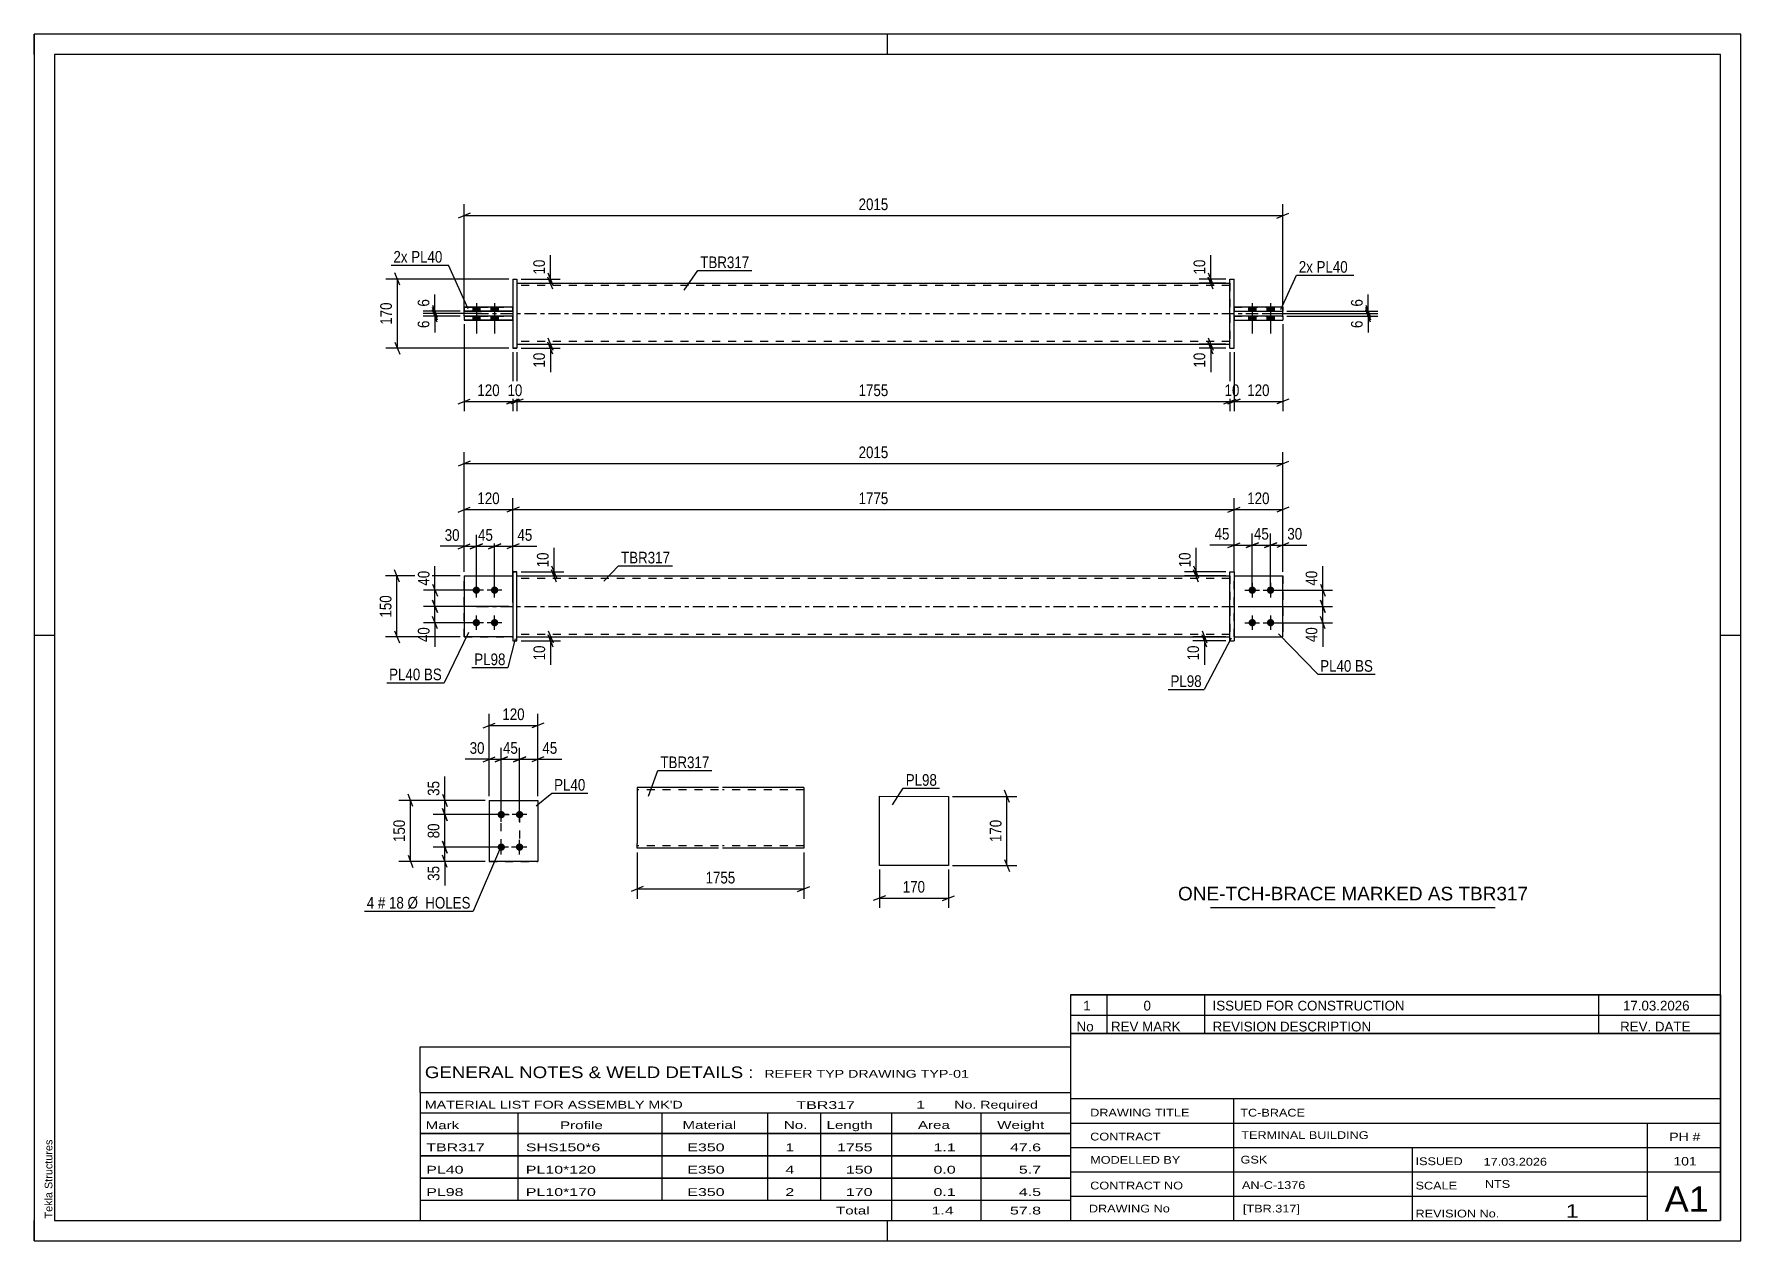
# Paper-space layout 'Layout1' of a CAD drawing. Header units: millimetres. Extents: x 0 to 420, y 0 to 297.
# The model-space entities are those that its viewports show. They can reach past a viewport. Long polylines and large blocks are cut down to what shows.
import ezdxf

# ---------------------------------------------------------------- set-up
doc = ezdxf.new("R2010")
doc.units = ezdxf.units.MM
doc.linetypes.add('DXK_LINE_DOT2', pattern=[3.9198, 1.9599, -1.9599])
doc.linetypes.add('DXK_LINE_DOT3', pattern=[5.9187, 2.979, -0.9799, 0.9799, -0.9799])
doc.layers.add('Viewport layer', color=7, linetype='Continuous', plot=False)
doc.styles.add('Arial', font='ARIAL.TTF', dxfattribs={"height": 0.2})
doc.styles.add('Arial Narrow', font='ARIALN.TTF', dxfattribs={"height": 0.2})

# ---------------------------------------------------------------- blocks, each defined once
blk = doc.blocks.new('Unknown-580582402-1163')
at = {"color": 5, "linetype": 'Continuous'}
for p, q in [((420, 297), (0, 297)), ((0, 297), (0, 0)), ((0, 292), (0, 297)), ((210, 292), (210, 297)), ((420, 0), (420, 297)), ((415, 292), (5, 292)), ((5, 292), (5, 5)), ((415, 5), (415, 292)), ((5, 149), (0, 149)), ((420, 149), (415, 149)), ((0, 0), (0, 5)), ((5, 5), (415, 5)), ((210, 0), (210, 5)), ((0, 0), (420, 0))]:
    blk.add_line(p, q, dxfattribs=at)
at = {"color": 174, "linetype": 'Continuous', "style": 'Arial'}
blk.add_text('Tekla Structures', height=1.9102, rotation=90, dxfattribs=at).set_placement((4.5, 5.5))
blk = doc.blocks.new('Part-580582402-1819 - 1792')
at = {"color": 2, "linetype": 'Continuous'}
for p, q in [((295.27, 163.65), (307.27, 163.65)), ((307.27, 163.65), (307.27, 163.65)), ((307.27, 148.65), (307.27, 163.65)), ((295.27, 148.65), (307.27, 148.65))]:
    blk.add_line(p, q, dxfattribs=at)
at = {"color": 7, "linetype": 'DXK_LINE_DOT2'}
for p, q in [((295.27, 163.65), (307.27, 163.65)), ((295.27, 148.65), (295.27, 163.65)), ((295.27, 148.65), (295.27, 148.65)), ((295.27, 148.65), (307.27, 148.65))]:
    blk.add_line(p, q, dxfattribs=at)
blk = doc.blocks.new('Part-580582402-1799 - 1792')
at = {"color": 2, "linetype": 'Continuous'}
for p, q in [((294.27, 164.65), (295.27, 164.65)), ((294.27, 147.65), (294.27, 164.65)), ((295.27, 164.65), (295.27, 147.65)), ((294.27, 147.65), (294.27, 147.65)), ((294.27, 147.65), (294.27, 147.65)), ((294.27, 147.65), (295.27, 147.65)), ((294.27, 147.65), (295.27, 147.65))]:
    blk.add_line(p, q, dxfattribs=at)
at = {"color": 7, "linetype": 'DXK_LINE_DOT2'}
blk.add_line((294.27, 164.65), (295.27, 164.65), dxfattribs=at)
blk = doc.blocks.new('Part-580582402-1804 - 1792')
at = {"color": 2, "linetype": 'Continuous'}
for p, q in [((105.82, 163.65), (117.82, 163.65)), ((105.82, 163.65), (105.82, 148.65)), ((117.82, 148.65), (105.82, 148.65)), ((105.82, 148.65), (105.82, 148.65))]:
    blk.add_line(p, q, dxfattribs=at)
at = {"color": 7, "linetype": 'DXK_LINE_DOT2'}
for p, q in [((105.82, 163.65), (117.82, 163.65)), ((117.82, 163.65), (117.82, 163.65)), ((117.82, 163.65), (117.82, 148.65)), ((105.82, 148.65), (117.82, 148.65)), ((105.82, 148.65), (105.82, 148.65))]:
    blk.add_line(p, q, dxfattribs=at)
blk = doc.blocks.new('Part-580582402-1809 - 1792')
at = {"color": 7, "linetype": 'DXK_LINE_DOT2'}
for p, q in [((105.82, 163.65), (117.82, 163.65)), ((105.82, 163.65), (117.82, 163.65)), ((105.82, 148.65), (105.82, 163.65)), ((117.82, 163.65), (117.82, 163.65)), ((117.82, 163.65), (117.82, 148.65)), ((105.82, 148.65), (117.82, 148.65)), ((117.82, 148.65), (105.82, 148.65)), ((105.82, 148.65), (105.82, 148.65))]:
    blk.add_line(p, q, dxfattribs=at)
blk = doc.blocks.new('Part-580582402-1814 - 1792')
at = {"color": 2, "linetype": 'Continuous'}
for p, q in [((118.82, 164.65), (117.82, 164.65)), ((117.82, 164.65), (117.82, 147.65)), ((118.82, 147.65), (118.82, 164.65)), ((117.82, 147.65), (118.82, 147.65)), ((117.82, 147.65), (118.82, 147.65)), ((118.82, 147.65), (118.82, 147.65))]:
    blk.add_line(p, q, dxfattribs=at)
at = {"color": 7, "linetype": 'DXK_LINE_DOT2'}
blk.add_line((117.82, 164.65), (118.82, 164.65), dxfattribs=at)
blk = doc.blocks.new('Part-580582402-1824 - 1792')
at = {"color": 2, "linetype": 'Continuous'}
for p, q in [((118.82, 163.65), (294.27, 163.65)), ((118.82, 148.65), (294.27, 148.65))]:
    blk.add_line(p, q, dxfattribs=at)
at = {"color": 7, "linetype": 'DXK_LINE_DOT2'}
for p, q in [((118.82, 148.65), (118.82, 163.65)), ((294.27, 163.05), (118.82, 163.05)), ((294.27, 163.65), (294.27, 148.65)), ((294.27, 149.25), (118.82, 149.25))]:
    blk.add_line(p, q, dxfattribs=at)
at = {"color": 7, "linetype": 'DXK_LINE_DOT3'}
blk.add_line((108.82, 156.15), (304.27, 156.15), dxfattribs=at)
blk = doc.blocks.new('Bolt-580582402-1830 - 1792')
at = {"linetype": 'Continuous'}
for points in [[(299.77, 161.05), (299.96, 161.03), (300.13, 160.97), (300.3, 160.88), (300.44, 160.75), (300.55, 160.6), (300.62, 160.43), (300.66, 160.24), (300.66, 160.05), (300.62, 159.87), (300.55, 159.7), (300.44, 159.55), (300.3, 159.42), (300.13, 159.33), (299.96, 159.27), (299.77, 159.25), (299.58, 159.27), (299.4, 159.33), (299.24, 159.42), (299.1, 159.55), (298.99, 159.7), (298.91, 159.87), (298.87, 160.05), (298.87, 160.24), (298.91, 160.43), (298.99, 160.6), (299.1, 160.75), (299.24, 160.88), (299.4, 160.97), (299.58, 161.03)], [(304.27, 161.05), (304.46, 161.03), (304.63, 160.97), (304.8, 160.88), (304.94, 160.75), (305.05, 160.6), (305.12, 160.43), (305.16, 160.24), (305.16, 160.05), (305.12, 159.87), (305.05, 159.7), (304.94, 159.55), (304.8, 159.42), (304.63, 159.33), (304.46, 159.27), (304.27, 159.25), (304.08, 159.27), (303.9, 159.33), (303.74, 159.42), (303.6, 159.55), (303.49, 159.7), (303.41, 159.87), (303.37, 160.05), (303.37, 160.24), (303.41, 160.43), (303.49, 160.6), (303.6, 160.75), (303.74, 160.88), (303.9, 160.97), (304.08, 161.03)], [(299.77, 153.05), (299.96, 153.03), (300.13, 152.97), (300.3, 152.88), (300.44, 152.75), (300.55, 152.6), (300.62, 152.43), (300.66, 152.24), (300.66, 152.05), (300.62, 151.87), (300.55, 151.7), (300.44, 151.55), (300.3, 151.42), (300.13, 151.33), (299.96, 151.27), (299.77, 151.25), (299.58, 151.27), (299.4, 151.33), (299.24, 151.42), (299.1, 151.55), (298.99, 151.7), (298.91, 151.87), (298.87, 152.05), (298.87, 152.24), (298.91, 152.43), (298.99, 152.6), (299.1, 152.75), (299.24, 152.88), (299.4, 152.97), (299.58, 153.03)], [(304.27, 153.05), (304.46, 153.03), (304.63, 152.97), (304.8, 152.88), (304.94, 152.75), (305.05, 152.6), (305.12, 152.43), (305.16, 152.24), (305.16, 152.05), (305.12, 151.87), (305.05, 151.7), (304.94, 151.55), (304.8, 151.42), (304.63, 151.33), (304.46, 151.27), (304.27, 151.25), (304.08, 151.27), (303.9, 151.33), (303.74, 151.42), (303.6, 151.55), (303.49, 151.7), (303.41, 151.87), (303.37, 152.05), (303.37, 152.24), (303.41, 152.43), (303.49, 152.6), (303.6, 152.75), (303.74, 152.88), (303.9, 152.97), (304.08, 153.03)]]:
    blk.add_hatch(color=1, dxfattribs=at).paths.add_polyline_path(points)
at = {"color": 1, "linetype": 'Continuous'}
for p, q in [((297.97, 160.15), (301.57, 160.15)), ((299.77, 161.95), (299.77, 158.35)), ((302.47, 160.15), (306.07, 160.15)), ((304.27, 161.95), (304.27, 158.35)), ((297.97, 152.15), (301.57, 152.15)), ((299.77, 153.95), (299.77, 150.35)), ((302.47, 152.15), (306.07, 152.15)), ((304.27, 153.95), (304.27, 150.35))]:
    blk.add_line(p, q, dxfattribs=at)
blk = doc.blocks.new('Bolt-580582402-1831 - 1792')
at = {"linetype": 'Continuous'}
for points in [[(108.82, 159.25), (108.63, 159.27), (108.45, 159.33), (108.29, 159.42), (108.15, 159.55), (108.04, 159.7), (107.96, 159.87), (107.92, 160.05), (107.92, 160.24), (107.96, 160.43), (108.04, 160.6), (108.15, 160.75), (108.29, 160.88), (108.45, 160.97), (108.63, 161.03), (108.82, 161.05), (109, 161.03), (109.18, 160.97), (109.35, 160.88), (109.49, 160.75), (109.6, 160.6), (109.67, 160.43), (109.71, 160.24), (109.71, 160.05), (109.67, 159.87), (109.6, 159.7), (109.49, 159.55), (109.35, 159.42), (109.18, 159.33), (109, 159.27)], [(113.32, 159.25), (113.13, 159.27), (112.95, 159.33), (112.79, 159.42), (112.65, 159.55), (112.54, 159.7), (112.46, 159.87), (112.42, 160.05), (112.42, 160.24), (112.46, 160.43), (112.54, 160.6), (112.65, 160.75), (112.79, 160.88), (112.95, 160.97), (113.13, 161.03), (113.32, 161.05), (113.5, 161.03), (113.68, 160.97), (113.85, 160.88), (113.99, 160.75), (114.1, 160.6), (114.17, 160.43), (114.21, 160.24), (114.21, 160.05), (114.17, 159.87), (114.1, 159.7), (113.99, 159.55), (113.85, 159.42), (113.68, 159.33), (113.5, 159.27)], [(108.82, 151.25), (108.63, 151.27), (108.45, 151.33), (108.29, 151.42), (108.15, 151.55), (108.04, 151.7), (107.96, 151.87), (107.92, 152.05), (107.92, 152.24), (107.96, 152.43), (108.04, 152.6), (108.15, 152.75), (108.29, 152.88), (108.45, 152.97), (108.63, 153.03), (108.82, 153.05), (109, 153.03), (109.18, 152.97), (109.35, 152.88), (109.49, 152.75), (109.6, 152.6), (109.67, 152.43), (109.71, 152.24), (109.71, 152.05), (109.67, 151.87), (109.6, 151.7), (109.49, 151.55), (109.35, 151.42), (109.18, 151.33), (109, 151.27)], [(113.32, 151.25), (113.13, 151.27), (112.95, 151.33), (112.79, 151.42), (112.65, 151.55), (112.54, 151.7), (112.46, 151.87), (112.42, 152.05), (112.42, 152.24), (112.46, 152.43), (112.54, 152.6), (112.65, 152.75), (112.79, 152.88), (112.95, 152.97), (113.13, 153.03), (113.32, 153.05), (113.5, 153.03), (113.68, 152.97), (113.85, 152.88), (113.99, 152.75), (114.1, 152.6), (114.17, 152.43), (114.21, 152.24), (114.21, 152.05), (114.17, 151.87), (114.1, 151.7), (113.99, 151.55), (113.85, 151.42), (113.68, 151.33), (113.5, 151.27)]]:
    blk.add_hatch(color=1, dxfattribs=at).paths.add_polyline_path(points)
at = {"color": 1, "linetype": 'Continuous'}
for p, q in [((110.62, 160.15), (107.02, 160.15)), ((108.82, 158.35), (108.82, 161.95)), ((115.12, 160.15), (111.52, 160.15)), ((113.32, 158.35), (113.32, 161.95)), ((110.62, 152.15), (107.02, 152.15)), ((108.82, 150.35), (108.82, 153.95)), ((115.12, 152.15), (111.52, 152.15)), ((113.32, 150.35), (113.32, 153.95))]:
    blk.add_line(p, q, dxfattribs=at)
blk = doc.blocks.new('Part-580582402-1836 - 1792')
at = {"color": 7, "linetype": 'DXK_LINE_DOT2'}
for p, q in [((295.27, 163.65), (307.27, 163.65)), ((295.27, 148.65), (295.27, 163.65)), ((295.27, 163.65), (307.27, 163.65)), ((307.27, 163.65), (307.27, 163.65)), ((307.27, 163.65), (307.27, 148.65)), ((295.27, 148.65), (295.27, 148.65)), ((295.27, 148.65), (307.27, 148.65)), ((295.27, 148.65), (307.27, 148.65))]:
    blk.add_line(p, q, dxfattribs=at)
blk = doc.blocks.new('Part-580582402-2124 - 2115')
at = {"color": 2, "linetype": 'Continuous'}
for p, q in [((118.82, 235.72), (294.27, 235.72)), ((118.82, 220.72), (294.27, 220.72))]:
    blk.add_line(p, q, dxfattribs=at)
at = {"color": 7, "linetype": 'DXK_LINE_DOT2'}
for p, q in [((118.82, 235.72), (118.82, 220.72)), ((294.27, 235.72), (294.27, 220.72)), ((294.27, 235.12), (118.82, 235.12)), ((294.27, 221.32), (118.82, 221.32))]:
    blk.add_line(p, q, dxfattribs=at)
at = {"color": 7, "linetype": 'DXK_LINE_DOT3'}
blk.add_line((108.82, 228.22), (304.27, 228.22), dxfattribs=at)
blk = doc.blocks.new('Part-580582402-2125 - 2115')
at = {"color": 2, "linetype": 'Continuous'}
for p, q in [((294.27, 219.72), (294.27, 236.72)), ((294.27, 236.72), (295.27, 236.72)), ((295.27, 219.72), (295.27, 236.72)), ((294.27, 219.72), (295.27, 219.72)), ((294.27, 219.72), (294.27, 219.72)), ((294.27, 219.72), (294.27, 219.72)), ((294.27, 219.72), (295.27, 219.72)), ((295.27, 219.72), (295.27, 219.72)), ((295.27, 219.72), (295.27, 219.72))]:
    blk.add_line(p, q, dxfattribs=at)
at = {"color": 7, "linetype": 'DXK_LINE_DOT2'}
for q in [(294.27, 236.72), (295.27, 236.72)]:
    blk.add_line((294.27, 236.72), q, dxfattribs=at)
blk = doc.blocks.new('Bolt-580582402-2118 - 2115')
at = {"linetype": 'Continuous'}
for points in [[(107.92, 228.82), (109.72, 228.82), (109.72, 229.82), (107.92, 229.82)], [(107.92, 228.82), (109.72, 228.82), (109.72, 229.82), (107.92, 229.82)], [(107.92, 226.62), (109.72, 226.62), (109.72, 227.62), (107.92, 227.62)], [(107.92, 226.62), (109.72, 226.62), (109.72, 227.62), (107.92, 227.62)], [(112.42, 228.82), (114.22, 228.82), (114.22, 229.82), (112.42, 229.82)], [(112.42, 228.82), (114.22, 228.82), (114.22, 229.82), (112.42, 229.82)], [(112.42, 226.62), (114.22, 226.62), (114.22, 227.62), (112.42, 227.62)], [(112.42, 226.62), (114.22, 226.62), (114.22, 227.62), (112.42, 227.62)]]:
    blk.add_hatch(color=1, dxfattribs=at).paths.add_polyline_path(points)
at = {"color": 1, "linetype": 'Continuous'}
for p, q in [((107.92, 229.82), (107.92, 228.82)), ((107.92, 229.82), (107.92, 228.82)), ((107.92, 227.62), (107.92, 226.62)), ((107.92, 227.62), (107.92, 226.62)), ((108.82, 230.82), (108.82, 223.32)), ((108.82, 230.82), (108.82, 223.32)), ((109.72, 229.82), (109.72, 228.82)), ((109.72, 229.82), (109.72, 228.82)), ((109.72, 227.62), (109.72, 226.62)), ((109.72, 227.62), (109.72, 226.62)), ((112.42, 229.82), (112.42, 228.82)), ((112.42, 229.82), (112.42, 228.82)), ((112.42, 227.62), (112.42, 226.62)), ((112.42, 227.62), (112.42, 226.62)), ((113.32, 230.82), (113.32, 223.32)), ((113.32, 230.82), (113.32, 223.32)), ((114.22, 229.82), (114.22, 228.82)), ((114.22, 229.82), (114.22, 228.82)), ((114.22, 227.62), (114.22, 226.62)), ((114.22, 227.62), (114.22, 226.62))]:
    blk.add_line(p, q, dxfattribs=at)
blk = doc.blocks.new('Part-580582402-2135 - 2115')
at = {"color": 2, "linetype": 'Continuous'}
for p, q in [((117.82, 229.82), (105.82, 229.82)), ((105.82, 229.82), (105.82, 228.82)), ((105.82, 228.82), (117.82, 228.82)), ((117.82, 228.82), (105.82, 228.82)), ((105.82, 228.82), (105.82, 228.82)), ((105.82, 228.82), (105.82, 228.82))]:
    blk.add_line(p, q, dxfattribs=at)
at = {"color": 7, "linetype": 'DXK_LINE_DOT2'}
for p in [(105.82, 229.82), (117.82, 228.82)]:
    blk.add_line(p, (117.82, 229.82), dxfattribs=at)
blk = doc.blocks.new('Bolt-580582402-2119 - 2115')
at = {"linetype": 'Continuous'}
for points in [[(300.67, 229.82), (298.87, 229.82), (298.87, 228.82), (300.67, 228.82)], [(300.67, 229.82), (298.87, 229.82), (298.87, 228.82), (300.67, 228.82)], [(300.67, 227.62), (298.87, 227.62), (298.87, 226.62), (300.67, 226.62)], [(300.67, 227.62), (298.87, 227.62), (298.87, 226.62), (300.67, 226.62)], [(305.17, 229.82), (303.37, 229.82), (303.37, 228.82), (305.17, 228.82)], [(305.17, 229.82), (303.37, 229.82), (303.37, 228.82), (305.17, 228.82)], [(305.17, 227.62), (303.37, 227.62), (303.37, 226.62), (305.17, 226.62)], [(305.17, 227.62), (303.37, 227.62), (303.37, 226.62), (305.17, 226.62)]]:
    blk.add_hatch(color=1, dxfattribs=at).paths.add_polyline_path(points)
at = {"color": 1, "linetype": 'Continuous'}
for p, q in [((298.87, 229.82), (298.87, 228.82)), ((298.87, 229.82), (298.87, 228.82)), ((298.87, 227.62), (298.87, 226.62)), ((298.87, 227.62), (298.87, 226.62)), ((299.77, 230.82), (299.77, 223.32)), ((299.77, 230.82), (299.77, 223.32)), ((300.67, 229.82), (300.67, 228.82)), ((300.67, 229.82), (300.67, 228.82)), ((300.67, 227.62), (300.67, 226.62)), ((300.67, 227.62), (300.67, 226.62)), ((303.37, 229.82), (303.37, 228.82)), ((303.37, 229.82), (303.37, 228.82)), ((303.37, 227.62), (303.37, 226.62)), ((303.37, 227.62), (303.37, 226.62)), ((304.27, 230.82), (304.27, 223.32)), ((304.27, 230.82), (304.27, 223.32)), ((305.17, 229.82), (305.17, 228.82)), ((305.17, 229.82), (305.17, 228.82)), ((305.17, 227.62), (305.17, 226.62)), ((305.17, 227.62), (305.17, 226.62))]:
    blk.add_line(p, q, dxfattribs=at)
blk = doc.blocks.new('Part-580582402-2130 - 2115')
at = {"color": 2, "linetype": 'Continuous'}
for p, q in [((117.82, 227.62), (105.82, 227.62)), ((105.82, 227.62), (105.82, 226.62)), ((105.82, 226.62), (117.82, 226.62)), ((117.82, 226.62), (105.82, 226.62)), ((105.82, 226.62), (105.82, 226.62)), ((105.82, 226.62), (105.82, 226.62))]:
    blk.add_line(p, q, dxfattribs=at)
at = {"color": 7, "linetype": 'DXK_LINE_DOT2'}
for p in [(105.82, 227.62), (117.82, 226.62)]:
    blk.add_line(p, (117.82, 227.62), dxfattribs=at)
blk = doc.blocks.new('Part-580582402-2136 - 2115')
at = {"color": 2, "linetype": 'Continuous'}
for p, q in [((117.82, 236.72), (118.82, 236.72)), ((117.82, 236.72), (117.82, 219.72)), ((118.82, 236.72), (118.82, 219.72)), ((117.82, 219.72), (118.82, 219.72)), ((118.82, 219.72), (117.82, 219.72)), ((117.82, 219.72), (117.82, 219.72)), ((117.82, 219.72), (117.82, 219.72))]:
    blk.add_line(p, q, dxfattribs=at)
at = {"color": 7, "linetype": 'DXK_LINE_DOT2'}
for p in [(117.82, 236.72), (118.82, 236.72)]:
    blk.add_line(p, (118.82, 236.72), dxfattribs=at)
blk = doc.blocks.new('Part-580582402-2141 - 2115')
at = {"color": 2, "linetype": 'Continuous'}
for p, q in [((307.27, 229.82), (295.27, 229.82)), ((295.27, 228.82), (307.27, 228.82)), ((295.27, 228.82), (307.27, 228.82)), ((307.27, 229.82), (307.27, 228.82))]:
    blk.add_line(p, q, dxfattribs=at)
at = {"color": 7, "linetype": 'DXK_LINE_DOT2'}
for q in [(295.27, 228.82), (307.27, 229.82)]:
    blk.add_line((295.27, 229.82), q, dxfattribs=at)
blk = doc.blocks.new('Part-580582402-2146 - 2115')
at = {"color": 2, "linetype": 'Continuous'}
for p, q in [((307.27, 227.62), (295.27, 227.62)), ((307.27, 227.62), (307.27, 226.62)), ((295.27, 226.62), (307.27, 226.62)), ((295.27, 226.62), (307.27, 226.62))]:
    blk.add_line(p, q, dxfattribs=at)
at = {"color": 7, "linetype": 'DXK_LINE_DOT2'}
for q in [(295.27, 226.62), (307.27, 227.62)]:
    blk.add_line((295.27, 227.62), q, dxfattribs=at)
blk = doc.blocks.new('Bolt-580582402-1445 - 1411')
at = {"linetype": 'Continuous'}
for points in [[(114.96, 105.81), (115.15, 105.79), (115.33, 105.73), (115.49, 105.63), (115.63, 105.51), (115.74, 105.36), (115.82, 105.18), (115.85, 105), (115.85, 104.81), (115.82, 104.63), (115.74, 104.46), (115.63, 104.3), (115.49, 104.18), (115.33, 104.08), (115.15, 104.03), (114.96, 104.01), (114.77, 104.03), (114.59, 104.08), (114.43, 104.18), (114.29, 104.3), (114.18, 104.46), (114.1, 104.63), (114.06, 104.81), (114.06, 105), (114.1, 105.18), (114.18, 105.36), (114.29, 105.51), (114.43, 105.63), (114.59, 105.73), (114.77, 105.79)], [(119.46, 105.81), (119.65, 105.79), (119.83, 105.73), (119.99, 105.63), (120.13, 105.51), (120.24, 105.36), (120.32, 105.18), (120.35, 105), (120.35, 104.81), (120.32, 104.63), (120.24, 104.46), (120.13, 104.3), (119.99, 104.18), (119.83, 104.08), (119.65, 104.03), (119.46, 104.01), (119.27, 104.03), (119.09, 104.08), (118.93, 104.18), (118.79, 104.3), (118.68, 104.46), (118.6, 104.63), (118.56, 104.81), (118.56, 105), (118.6, 105.18), (118.68, 105.36), (118.79, 105.51), (118.93, 105.63), (119.09, 105.73), (119.27, 105.79)], [(114.96, 97.81), (115.15, 97.79), (115.33, 97.73), (115.49, 97.63), (115.63, 97.51), (115.74, 97.36), (115.82, 97.18), (115.85, 97), (115.85, 96.81), (115.82, 96.63), (115.74, 96.46), (115.63, 96.3), (115.49, 96.18), (115.33, 96.08), (115.15, 96.03), (114.96, 96.01), (114.77, 96.03), (114.59, 96.08), (114.43, 96.18), (114.29, 96.3), (114.18, 96.46), (114.1, 96.63), (114.06, 96.81), (114.06, 97), (114.1, 97.18), (114.18, 97.36), (114.29, 97.51), (114.43, 97.63), (114.59, 97.73), (114.77, 97.79)], [(119.46, 97.81), (119.65, 97.79), (119.83, 97.73), (119.99, 97.63), (120.13, 97.51), (120.24, 97.36), (120.32, 97.18), (120.35, 97), (120.35, 96.81), (120.32, 96.63), (120.24, 96.46), (120.13, 96.3), (119.99, 96.18), (119.83, 96.08), (119.65, 96.03), (119.46, 96.01), (119.27, 96.03), (119.09, 96.08), (118.93, 96.18), (118.79, 96.3), (118.68, 96.46), (118.6, 96.63), (118.56, 96.81), (118.56, 97), (118.6, 97.18), (118.68, 97.36), (118.79, 97.51), (118.93, 97.63), (119.09, 97.73), (119.27, 97.79)]]:
    blk.add_hatch(color=1, dxfattribs=at).paths.add_polyline_path(points)
at = {"color": 1, "linetype": 'Continuous'}
for p, q in [((114.96, 103.11), (114.96, 106.71)), ((119.46, 103.11), (119.46, 106.71)), ((116.76, 104.91), (113.16, 104.91)), ((121.26, 104.91), (117.66, 104.91)), ((116.76, 96.91), (113.16, 96.91)), ((114.96, 95.11), (114.96, 98.71)), ((121.26, 96.91), (117.66, 96.91)), ((119.46, 95.11), (119.46, 98.71))]:
    blk.add_line(p, q, dxfattribs=at)
blk = doc.blocks.new('Part-580582402-1460 - 1411')
at = {"color": 2, "linetype": 'Continuous'}
for p, q in [((111.96, 108.41), (123.96, 108.41)), ((111.96, 108.41), (111.96, 93.41)), ((123.96, 108.41), (123.96, 108.41)), ((123.96, 108.41), (123.96, 93.41)), ((123.96, 93.41), (111.96, 93.41)), ((111.96, 93.41), (111.96, 93.41))]:
    blk.add_line(p, q, dxfattribs=at)
at = {"color": 7, "linetype": 'DXK_LINE_DOT2'}
for p, q in [((111.96, 108.41), (123.96, 108.41)), ((123.96, 108.41), (123.96, 108.41)), ((111.96, 93.41), (123.96, 93.41))]:
    blk.add_line(p, q, dxfattribs=at)
blk = doc.blocks.new('Part-580582402-1391 - 1375')
at = {"color": 2, "linetype": 'Continuous'}
for p, q in [((208, 92.41), (208, 109.41)), ((208, 109.41), (225, 109.4)), ((225, 109.4), (225, 92.4)), ((225, 92.4), (208, 92.41))]:
    blk.add_line(p, q, dxfattribs=at)
blk = doc.blocks.new('Part-580582402-1274 - 1255')
at = {"color": 2, "linetype": 'Continuous'}
for p, q in [((168.39, 111.62), (148.39, 111.62)), ((148.39, 111.62), (148.39, 97.82)), ((189.39, 111.62), (169.39, 111.62)), ((189.39, 111.62), (189.39, 96.62)), ((148.39, 96.97), (148.39, 97.82)), ((148.39, 96.71), (148.39, 96.97)), ((148.39, 96.62), (148.39, 96.71)), ((168.39, 96.62), (148.39, 96.62)), ((189.39, 96.62), (169.39, 96.62))]:
    blk.add_line(p, q, dxfattribs=at)
at = {"color": 7, "linetype": 'DXK_LINE_DOT2'}
for p, q in [((168.39, 111.02), (148.39, 111.02)), ((189.39, 111.02), (169.39, 111.02)), ((148.39, 97.36), (148.39, 97.82)), ((148.39, 96.97), (148.39, 97.59)), ((148.39, 97.22), (148.39, 97.27)), ((148.39, 97.22), (148.39, 97.27)), ((168.39, 97.22), (148.39, 97.22)), ((148.39, 96.62), (148.39, 96.62)), ((189.39, 97.22), (169.39, 97.22)), ((189.39, 97.22), (189.39, 97.27))]:
    blk.add_line(p, q, dxfattribs=at)
blk = doc.blocks.new('Rectangle-580582402-1569 - 1411')
at = {"color": 1, "linetype": 'DXK_LINE_DOT2'}
blk.add_lwpolyline([(114.96, 104.91), (119.46, 104.91), (119.46, 96.91), (114.96, 96.91), (114.96, 104.91)], close=True, dxfattribs=at)
blk = doc.blocks.new('StraightDimension-580582402-2011 - 1792')
at = {"color": 7, "linetype": 'Continuous'}
for p, q in [((113.32, 161.15), (113.32, 173.8)), ((117.82, 164.65), (117.82, 173.8)), ((111.82, 170.35), (114.82, 171.55)), ((113.32, 170.95), (117.82, 170.95)), ((119.32, 171.55), (116.32, 170.35))]:
    blk.add_line(p, q, dxfattribs=at)
at = {"color": 0}
blk.add_wipeout([(123.2, 171.7), (123.2, 175.9), (118.34, 175.9), (118.34, 171.7)], dxfattribs=at)
at = {"color": 7, "linetype": 'Continuous'}
blk.add_line((117.82, 170.95), (123.72, 170.95), dxfattribs=at)
blk.add_line((117.82, 170.95), (123.72, 170.95), dxfattribs=at)
at = {"color": 3, "style": 'Arial Narrow'}
blk.add_text('45', height=2.863, dxfattribs=at).set_placement((118.94, 172.3))
blk = doc.blocks.new('StraightDimension-580582402-1863 - 1792')
at = {"color": 7, "linetype": 'Continuous'}
for p, q in [((299.77, 161.15), (299.77, 174.09)), ((304.27, 161.15), (304.27, 174.09)), ((298.27, 170.64), (301.27, 171.84)), ((299.77, 171.24), (304.27, 171.24)), ((305.77, 171.84), (302.77, 170.64))]:
    blk.add_line(p, q, dxfattribs=at)
at = {"color": 0}
blk.add_wipeout([(304.45, 171.99), (304.45, 176.19), (299.59, 176.19), (299.59, 171.99)], dxfattribs=at)
at = {"color": 3, "style": 'Arial Narrow'}
blk.add_text('45', height=2.863, dxfattribs=at).set_placement((300.19, 172.59))
blk = doc.blocks.new('StraightDimension-580582402-1932 - 1792')
at = {"color": 7, "linetype": 'Continuous'}
for p, q in [((295.27, 164.65), (295.27, 182.83)), ((307.27, 164.65), (307.27, 182.83)), ((293.77, 179.38), (296.77, 180.58)), ((295.27, 179.98), (307.27, 179.98)), ((308.77, 180.58), (305.77, 179.38))]:
    blk.add_line(p, q, dxfattribs=at)
at = {"color": 0}
blk.add_wipeout([(304.61, 180.73), (304.61, 184.93), (297.93, 184.93), (297.93, 180.73)], dxfattribs=at)
at = {"color": 3, "style": 'Arial Narrow'}
blk.add_text('120', height=2.863, dxfattribs=at).set_placement((298.53, 181.33))
blk = doc.blocks.new('StraightDimension-580582402-1893 - 1792')
at = {"color": 7, "linetype": 'Continuous'}
for p, q in [((105.82, 164.65), (105.82, 194.15)), ((307.27, 164.65), (307.27, 194.15)), ((107.32, 191.9), (104.32, 190.7)), ((105.82, 191.3), (307.27, 191.3)), ((305.77, 190.7), (308.77, 191.9))]:
    blk.add_line(p, q, dxfattribs=at)
at = {"color": 0}
blk.add_wipeout([(210.8, 192.05), (210.8, 196.25), (202.29, 196.25), (202.29, 192.05)], dxfattribs=at)
at = {"color": 3, "style": 'Arial Narrow'}
blk.add_text('2015', height=2.863, dxfattribs=at).set_placement((202.89, 192.65))
blk = doc.blocks.new('StraightDimension-580582402-2057 - 1792')
at = {"color": 7, "linetype": 'Continuous'}
for p, q in [((116.82, 156.15), (95.79, 156.15)), ((98.04, 157.65), (99.24, 154.65)), ((98.64, 152.15), (98.64, 156.15)), ((107.82, 152.15), (95.79, 152.15)), ((99.24, 150.65), (98.04, 153.65))]:
    blk.add_line(p, q, dxfattribs=at)
at = {"color": 0}
blk.add_wipeout([(97.89, 151.62), (93.69, 151.62), (93.69, 146.77), (97.89, 146.77)], dxfattribs=at)
at = {"color": 7, "linetype": 'Continuous'}
blk.add_line((98.64, 152.15), (98.64, 146.24), dxfattribs=at)
blk.add_line((98.64, 152.15), (98.64, 146.24), dxfattribs=at)
at = {"color": 3, "style": 'Arial Narrow'}
blk.add_text('40', height=2.863, rotation=90.0002, dxfattribs=at).set_placement((97.29, 147.37))
blk = doc.blocks.new('StraightDimension-580582402-2028 - 1792')
at = {"color": 7, "linetype": 'Continuous'}
for p, q in [((89.88, 162.15), (88.68, 165.15)), ((104.82, 163.65), (86.43, 163.65)), ((89.28, 148.65), (89.28, 163.65)), ((104.82, 148.65), (86.43, 148.65)), ((88.68, 150.15), (89.88, 147.15))]:
    blk.add_line(p, q, dxfattribs=at)
at = {"color": 0}
blk.add_wipeout([(88.53, 159.49), (84.33, 159.49), (84.33, 152.81), (88.53, 152.81)], dxfattribs=at)
at = {"color": 3, "style": 'Arial Narrow'}
blk.add_text('150', height=2.863, rotation=90.0002, dxfattribs=at).set_placement((87.93, 153.41))
blk = doc.blocks.new('StraightDimension-580582402-1998 - 1792')
at = {"color": 7, "linetype": 'Continuous'}
for p, q in [((108.82, 161.15), (108.82, 173.8)), ((113.32, 161.15), (113.32, 173.8)), ((107.32, 170.35), (110.32, 171.55)), ((108.82, 170.95), (113.32, 170.95)), ((114.82, 171.55), (111.82, 170.35))]:
    blk.add_line(p, q, dxfattribs=at)
at = {"color": 0}
blk.add_wipeout([(113.5, 171.7), (113.5, 175.9), (108.64, 175.9), (108.64, 171.7)], dxfattribs=at)
at = {"color": 3, "style": 'Arial Narrow'}
blk.add_text('45', height=2.863, dxfattribs=at).set_placement((109.24, 172.3))
blk = doc.blocks.new('StraightDimension-580582402-1966 - 1792')
at = {"color": 7, "linetype": 'Continuous'}
for p, q in [((105.82, 164.65), (105.82, 182.83)), ((117.82, 157.15), (117.82, 182.83)), ((104.32, 179.38), (107.32, 180.58)), ((105.82, 179.98), (117.82, 179.98)), ((119.32, 180.58), (116.32, 179.38))]:
    blk.add_line(p, q, dxfattribs=at)
at = {"color": 0}
blk.add_wipeout([(115.16, 180.73), (115.16, 184.93), (108.48, 184.93), (108.48, 180.73)], dxfattribs=at)
at = {"color": 3, "style": 'Arial Narrow'}
blk.add_text('120', height=2.863, dxfattribs=at).set_placement((109.08, 181.33))
blk = doc.blocks.new('StraightDimension-580582402-1838 - 1792')
at = {"color": 7, "linetype": 'Continuous'}
for p, q in [((119.82, 164.65), (130.35, 164.65)), ((127.35, 166.15), (128.55, 163.15)), ((128.55, 162.15), (127.35, 165.15)), ((127.95, 163.65), (127.95, 164.65)), ((119.82, 163.65), (130.35, 163.65))]:
    blk.add_line(p, q, dxfattribs=at)
at = {"color": 0}
blk.add_wipeout([(127.2, 170.03), (123, 170.03), (123, 165.17), (127.2, 165.17)], dxfattribs=at)
at = {"color": 7, "linetype": 'Continuous'}
blk.add_line((127.95, 164.65), (127.95, 170.56), dxfattribs=at)
blk.add_line((127.95, 164.65), (127.95, 170.56), dxfattribs=at)
at = {"color": 3, "style": 'Arial Narrow'}
blk.add_text('10', height=2.863, rotation=90.0002, dxfattribs=at).set_placement((126.6, 165.77))
blk = doc.blocks.new('StraightDimension-580582402-1847 - 1792')
at = {"color": 7, "linetype": 'Continuous'}
for p, q in [((304.27, 161.15), (304.27, 174.09)), ((307.27, 164.65), (307.27, 174.09)), ((302.77, 170.64), (305.77, 171.84)), ((304.27, 171.24), (307.27, 171.24)), ((308.77, 171.84), (305.77, 170.64))]:
    blk.add_line(p, q, dxfattribs=at)
at = {"color": 0}
blk.add_wipeout([(312.65, 171.99), (312.65, 176.19), (307.79, 176.19), (307.79, 171.99)], dxfattribs=at)
at = {"color": 7, "linetype": 'Continuous'}
blk.add_line((307.27, 171.24), (313.17, 171.24), dxfattribs=at)
blk.add_line((307.27, 171.24), (313.17, 171.24), dxfattribs=at)
at = {"color": 3, "style": 'Arial Narrow'}
blk.add_text('30', height=2.863, dxfattribs=at).set_placement((308.39, 172.59))
blk = doc.blocks.new('StraightDimension-580582402-1876 - 1792')
at = {"color": 7, "linetype": 'Continuous'}
for p, q in [((295.27, 164.65), (295.27, 174.09)), ((299.77, 161.15), (299.77, 174.09)), ((293.77, 170.64), (296.77, 171.84)), ((295.27, 171.24), (299.77, 171.24)), ((301.27, 171.84), (298.27, 170.64))]:
    blk.add_line(p, q, dxfattribs=at)
at = {"color": 0}
blk.add_wipeout([(294.74, 171.99), (294.74, 176.19), (289.89, 176.19), (289.89, 171.99)], dxfattribs=at)
at = {"color": 7, "linetype": 'Continuous'}
blk.add_line((295.27, 171.24), (289.36, 171.24), dxfattribs=at)
blk.add_line((295.27, 171.24), (289.36, 171.24), dxfattribs=at)
at = {"color": 3, "style": 'Arial Narrow'}
blk.add_text('45', height=2.863, dxfattribs=at).set_placement((290.49, 172.59))
blk = doc.blocks.new('StraightDimension-580582402-2076 - 1792')
at = {"color": 7, "linetype": 'Continuous'}
for p, q in [((293.27, 148.65), (285.16, 148.65)), ((293.27, 147.65), (285.16, 147.65)), ((287.41, 150.15), (288.61, 147.15)), ((288.61, 146.15), (287.41, 149.15)), ((288.01, 147.65), (288.01, 148.65))]:
    blk.add_line(p, q, dxfattribs=at)
at = {"color": 0}
blk.add_wipeout([(287.26, 147.12), (283.06, 147.12), (283.06, 142.27), (287.26, 142.27)], dxfattribs=at)
at = {"color": 7, "linetype": 'Continuous'}
blk.add_line((288.01, 147.65), (288.01, 141.74), dxfattribs=at)
blk.add_line((288.01, 147.65), (288.01, 141.74), dxfattribs=at)
at = {"color": 3, "style": 'Arial Narrow'}
blk.add_text('10', height=2.863, rotation=90.0002, dxfattribs=at).set_placement((286.66, 142.87))
blk = doc.blocks.new('StraightDimension-580582402-1913 - 1792')
at = {"color": 7, "linetype": 'Continuous'}
for p, q in [((305.27, 160.15), (319.52, 160.15)), ((316.52, 161.65), (317.72, 158.65)), ((317.12, 156.15), (317.12, 160.15)), ((296.27, 156.15), (319.52, 156.15)), ((317.72, 154.65), (316.52, 157.65))]:
    blk.add_line(p, q, dxfattribs=at)
at = {"color": 0}
blk.add_wipeout([(316.37, 165.53), (312.17, 165.53), (312.17, 160.67), (316.37, 160.67)], dxfattribs=at)
at = {"color": 7, "linetype": 'Continuous'}
blk.add_line((317.12, 160.15), (317.12, 166.05), dxfattribs=at)
blk.add_line((317.12, 160.15), (317.12, 166.05), dxfattribs=at)
at = {"color": 3, "style": 'Arial Narrow'}
blk.add_text('40', height=2.863, rotation=90.0002, dxfattribs=at).set_placement((315.77, 161.27))
blk = doc.blocks.new('StraightDimension-580582402-1922 - 1792')
at = {"color": 7, "linetype": 'Continuous'}
for p, q in [((296.27, 156.15), (319.52, 156.15)), ((316.52, 157.65), (317.72, 154.65)), ((317.12, 152.15), (317.12, 156.15)), ((305.27, 152.15), (319.52, 152.15)), ((317.72, 150.65), (316.52, 153.65))]:
    blk.add_line(p, q, dxfattribs=at)
at = {"color": 0}
blk.add_wipeout([(316.37, 151.62), (312.17, 151.62), (312.17, 146.77), (316.37, 146.77)], dxfattribs=at)
at = {"color": 7, "linetype": 'Continuous'}
blk.add_line((317.12, 152.15), (317.12, 146.24), dxfattribs=at)
blk.add_line((317.12, 152.15), (317.12, 146.24), dxfattribs=at)
at = {"color": 3, "style": 'Arial Narrow'}
blk.add_text('40', height=2.863, rotation=90.0002, dxfattribs=at).set_placement((315.77, 147.37))
blk = doc.blocks.new('StraightDimension-580582402-1951 - 1792')
at = {"color": 7, "linetype": 'Continuous'}
for p, q in [((117.82, 157.15), (117.82, 182.83)), ((295.27, 164.65), (295.27, 182.83)), ((119.32, 180.58), (116.32, 179.38)), ((117.82, 179.98), (295.27, 179.98)), ((293.77, 179.38), (296.77, 180.58))]:
    blk.add_line(p, q, dxfattribs=at)
at = {"color": 0}
blk.add_wipeout([(210.8, 180.73), (210.8, 184.93), (202.29, 184.93), (202.29, 180.73)], dxfattribs=at)
at = {"color": 3, "style": 'Arial Narrow'}
blk.add_text('1775', height=2.863, dxfattribs=at).set_placement((202.89, 181.33))
blk = doc.blocks.new('StraightDimension-580582402-1982 - 1792')
at = {"color": 7, "linetype": 'Continuous'}
for p, q in [((105.82, 164.65), (105.82, 173.8)), ((108.82, 161.15), (108.82, 173.8)), ((104.32, 170.35), (107.32, 171.55)), ((105.82, 170.95), (108.82, 170.95)), ((110.32, 171.55), (107.32, 170.35))]:
    blk.add_line(p, q, dxfattribs=at)
at = {"color": 0}
blk.add_wipeout([(105.29, 171.7), (105.29, 175.9), (100.44, 175.9), (100.44, 171.7)], dxfattribs=at)
at = {"color": 7, "linetype": 'Continuous'}
blk.add_line((105.82, 170.95), (99.91, 170.95), dxfattribs=at)
blk.add_line((105.82, 170.95), (99.91, 170.95), dxfattribs=at)
at = {"color": 3, "style": 'Arial Narrow'}
blk.add_text('30', height=2.863, dxfattribs=at).set_placement((101.04, 172.3))
blk = doc.blocks.new('StraightDimension-580582402-2048 - 1792')
at = {"color": 7, "linetype": 'Continuous'}
for p, q in [((107.82, 160.15), (95.79, 160.15)), ((98.04, 161.65), (99.24, 158.65)), ((98.64, 156.15), (98.64, 160.15)), ((116.82, 156.15), (95.79, 156.15)), ((99.24, 154.65), (98.04, 157.65))]:
    blk.add_line(p, q, dxfattribs=at)
at = {"color": 0}
blk.add_wipeout([(97.89, 165.53), (93.69, 165.53), (93.69, 160.67), (97.89, 160.67)], dxfattribs=at)
at = {"color": 7, "linetype": 'Continuous'}
blk.add_line((98.64, 160.15), (98.64, 166.05), dxfattribs=at)
blk.add_line((98.64, 160.15), (98.64, 166.05), dxfattribs=at)
at = {"color": 3, "style": 'Arial Narrow'}
blk.add_text('40', height=2.863, rotation=90.0002, dxfattribs=at).set_placement((97.29, 161.27))
blk = doc.blocks.new('StraightDimension-580582402-2067 - 1792')
at = {"color": 7, "linetype": 'Continuous'}
for p, q in [((119.82, 148.65), (129.49, 148.65)), ((119.82, 147.65), (129.49, 147.65)), ((126.49, 150.15), (127.69, 147.15)), ((127.69, 146.15), (126.49, 149.15)), ((127.09, 147.65), (127.09, 148.65))]:
    blk.add_line(p, q, dxfattribs=at)
at = {"color": 0}
blk.add_wipeout([(126.34, 147.12), (122.14, 147.12), (122.14, 142.27), (126.34, 142.27)], dxfattribs=at)
at = {"color": 7, "linetype": 'Continuous'}
blk.add_line((127.09, 147.65), (127.09, 141.74), dxfattribs=at)
blk.add_line((127.09, 147.65), (127.09, 141.74), dxfattribs=at)
at = {"color": 3, "style": 'Arial Narrow'}
blk.add_text('10', height=2.863, rotation=90.0002, dxfattribs=at).set_placement((125.74, 142.87))
blk = doc.blocks.new('StraightDimension-580582402-3088 - 1792')
at = {"color": 7, "linetype": 'Continuous'}
for p, q in [((293.27, 164.65), (283.09, 164.65)), ((285.34, 166.15), (286.54, 163.15)), ((286.54, 162.15), (285.34, 165.15)), ((285.94, 163.65), (285.94, 164.65)), ((293.27, 163.65), (283.09, 163.65))]:
    blk.add_line(p, q, dxfattribs=at)
at = {"color": 0}
blk.add_wipeout([(285.19, 170.03), (280.99, 170.03), (280.99, 165.17), (285.19, 165.17)], dxfattribs=at)
at = {"color": 7, "linetype": 'Continuous'}
blk.add_line((285.94, 164.65), (285.94, 170.56), dxfattribs=at)
blk.add_line((285.94, 164.65), (285.94, 170.56), dxfattribs=at)
at = {"color": 3, "style": 'Arial Narrow'}
blk.add_text('10', height=2.863, rotation=90.0002, dxfattribs=at).set_placement((284.59, 165.77))
blk = doc.blocks.new('StraightDimension-580582402-2182 - 2115')
at = {"color": 7, "linetype": 'Continuous'}
for p, q in [((118.82, 218.72), (118.82, 204.17)), ((294.27, 218.72), (294.27, 204.17)), ((120.32, 207.17), (117.32, 205.97)), ((118.82, 206.57), (294.27, 206.57)), ((292.77, 205.97), (295.77, 207.17))]:
    blk.add_line(p, q, dxfattribs=at)
at = {"color": 0}
blk.add_wipeout([(210.8, 207.32), (210.8, 211.52), (202.29, 211.52), (202.29, 207.32)], dxfattribs=at)
at = {"color": 3, "style": 'Arial Narrow'}
blk.add_text('1755', height=2.863, dxfattribs=at).set_placement((202.89, 207.92))
blk = doc.blocks.new('StraightDimension-580582402-2199 - 2115')
at = {"color": 7, "linetype": 'Continuous'}
for p, q in [((105.82, 225.62), (105.82, 204.17)), ((117.82, 218.72), (117.82, 204.17)), ((104.32, 205.97), (107.32, 207.17)), ((105.82, 206.57), (117.82, 206.57)), ((119.32, 207.17), (116.32, 205.97))]:
    blk.add_line(p, q, dxfattribs=at)
at = {"color": 0}
blk.add_wipeout([(115.16, 207.32), (115.16, 211.52), (108.48, 211.52), (108.48, 207.32)], dxfattribs=at)
at = {"color": 3, "style": 'Arial Narrow'}
blk.add_text('120', height=2.863, dxfattribs=at).set_placement((109.08, 207.92))
blk = doc.blocks.new('StraightDimension-580582402-2250 - 2115')
at = {"color": 7, "linetype": 'Continuous'}
for p, q in [((303.02, 228.22), (330.67, 228.22)), ((308.27, 227.62), (330.67, 227.62)), ((327.67, 229.72), (328.87, 226.72)), ((328.87, 226.12), (327.67, 229.12)), ((328.27, 227.62), (328.27, 228.22))]:
    blk.add_line(p, q, dxfattribs=at)
at = {"color": 0}
blk.add_wipeout([(327.52, 227.1), (323.32, 227.1), (323.32, 224.07), (327.52, 224.07)], dxfattribs=at)
at = {"color": 7, "linetype": 'Continuous'}
blk.add_line((328.27, 227.62), (328.27, 223.55), dxfattribs=at)
blk.add_line((328.27, 227.62), (328.27, 223.55), dxfattribs=at)
at = {"color": 3, "style": 'Arial Narrow'}
blk.add_text('6', height=2.86, rotation=90.0002, dxfattribs=at).set_placement((326.92, 224.67))
blk = doc.blocks.new('StraightDimension-580582402-2190 - 2115')
at = {"color": 7, "linetype": 'Continuous'}
for p, q in [((117.82, 218.72), (117.82, 204.17)), ((118.82, 218.72), (118.82, 204.17)), ((116.32, 205.97), (119.32, 207.17)), ((120.32, 207.17), (117.32, 205.97)), ((117.82, 206.57), (118.82, 206.57))]:
    blk.add_line(p, q, dxfattribs=at)
at = {"color": 0}
blk.add_wipeout([(120.75, 207.32), (120.75, 211.52), (115.89, 211.52), (115.89, 207.32)], dxfattribs=at)
at = {"color": 3, "style": 'Arial Narrow'}
blk.add_text('10', height=2.863, dxfattribs=at).set_placement((116.49, 207.92))
blk = doc.blocks.new('StraightDimension-580582402-2171 - 2115')
at = {"color": 7, "linetype": 'Continuous'}
for p, q in [((107.32, 252.94), (104.32, 251.74)), ((105.82, 227.62), (105.82, 255.19)), ((105.82, 252.34), (307.27, 252.34)), ((305.77, 251.74), (308.77, 252.94)), ((307.27, 227.62), (307.27, 255.19))]:
    blk.add_line(p, q, dxfattribs=at)
at = {"color": 0}
blk.add_wipeout([(210.8, 253.09), (210.8, 257.29), (202.29, 257.29), (202.29, 253.09)], dxfattribs=at)
at = {"color": 3, "style": 'Arial Narrow'}
blk.add_text('2015', height=2.863, dxfattribs=at).set_placement((202.89, 253.69))
blk = doc.blocks.new('StraightDimension-580582402-2148 - 2115')
at = {"color": 7, "linetype": 'Continuous'}
for p, q in [((119.82, 220.72), (129.45, 220.72)), ((119.82, 219.72), (129.45, 219.72)), ((126.45, 222.22), (127.65, 219.22)), ((127.65, 218.22), (126.45, 221.22)), ((127.05, 219.72), (127.05, 220.72))]:
    blk.add_line(p, q, dxfattribs=at)
at = {"color": 0}
blk.add_wipeout([(126.3, 219.2), (122.1, 219.2), (122.1, 214.34), (126.3, 214.34)], dxfattribs=at)
at = {"color": 7, "linetype": 'Continuous'}
blk.add_line((127.05, 219.72), (127.05, 213.82), dxfattribs=at)
blk.add_line((127.05, 219.72), (127.05, 213.82), dxfattribs=at)
at = {"color": 3, "style": 'Arial Narrow'}
blk.add_text('10', height=2.863, rotation=90.0002, dxfattribs=at).set_placement((125.7, 214.94))
blk = doc.blocks.new('StraightDimension-580582402-2158 - 2115')
at = {"color": 7, "linetype": 'Continuous'}
for p, q in [((116.82, 236.72), (86.54, 236.72)), ((89.99, 235.22), (88.79, 238.22)), ((89.39, 219.72), (89.39, 236.72)), ((116.82, 219.72), (86.54, 219.72)), ((88.79, 221.22), (89.99, 218.22))]:
    blk.add_line(p, q, dxfattribs=at)
at = {"color": 0}
blk.add_wipeout([(88.64, 231.57), (84.44, 231.57), (84.44, 224.88), (88.64, 224.88)], dxfattribs=at)
at = {"color": 3, "style": 'Arial Narrow'}
blk.add_text('170', height=2.863, rotation=90.0002, dxfattribs=at).set_placement((88.04, 225.48))
blk = doc.blocks.new('StraightDimension-580582402-2209 - 2115')
at = {"color": 7, "linetype": 'Continuous'}
for p, q in [((294.27, 218.72), (294.27, 204.17)), ((295.27, 218.72), (295.27, 204.17)), ((292.77, 205.97), (295.77, 207.17)), ((296.77, 207.17), (293.77, 205.97)), ((294.27, 206.57), (295.27, 206.57))]:
    blk.add_line(p, q, dxfattribs=at)
at = {"color": 0}
blk.add_wipeout([(297.2, 207.32), (297.2, 211.52), (292.34, 211.52), (292.34, 207.32)], dxfattribs=at)
at = {"color": 3, "style": 'Arial Narrow'}
blk.add_text('10', height=2.863, dxfattribs=at).set_placement((292.94, 207.92))
blk = doc.blocks.new('StraightDimension-580582402-2218 - 2115')
at = {"color": 7, "linetype": 'Continuous'}
for p, q in [((307.27, 225.62), (307.27, 204.17)), ((295.27, 218.72), (295.27, 204.17)), ((293.77, 205.97), (296.77, 207.17)), ((295.27, 206.57), (307.27, 206.57)), ((308.77, 207.17), (305.77, 205.97))]:
    blk.add_line(p, q, dxfattribs=at)
at = {"color": 0}
blk.add_wipeout([(304.61, 207.32), (304.61, 211.52), (297.93, 211.52), (297.93, 207.32)], dxfattribs=at)
at = {"color": 3, "style": 'Arial Narrow'}
blk.add_text('120', height=2.863, dxfattribs=at).set_placement((298.53, 207.92))
blk = doc.blocks.new('StraightDimension-580582402-2229 - 2115')
at = {"color": 7, "linetype": 'Continuous'}
for p, q in [((293.27, 220.72), (286.69, 220.72)), ((293.27, 219.72), (286.69, 219.72)), ((288.94, 222.22), (290.14, 219.22)), ((290.14, 218.22), (288.94, 221.22)), ((289.54, 219.72), (289.54, 220.72))]:
    blk.add_line(p, q, dxfattribs=at)
at = {"color": 0}
blk.add_wipeout([(288.79, 219.2), (284.59, 219.2), (284.59, 214.34), (288.79, 214.34)], dxfattribs=at)
at = {"color": 7, "linetype": 'Continuous'}
blk.add_line((289.54, 219.72), (289.54, 213.82), dxfattribs=at)
blk.add_line((289.54, 219.72), (289.54, 213.82), dxfattribs=at)
at = {"color": 3, "style": 'Arial Narrow'}
blk.add_text('10', height=2.863, rotation=90.0002, dxfattribs=at).set_placement((288.19, 214.94))
blk = doc.blocks.new('StraightDimension-580582402-2239 - 2115')
at = {"color": 7, "linetype": 'Continuous'}
for p, q in [((119.82, 236.72), (129.45, 236.72)), ((119.82, 235.72), (129.45, 235.72)), ((126.45, 238.22), (127.65, 235.22)), ((127.65, 234.22), (126.45, 237.22)), ((127.05, 235.72), (127.05, 236.72))]:
    blk.add_line(p, q, dxfattribs=at)
at = {"color": 0}
blk.add_wipeout([(126.3, 242.11), (122.1, 242.11), (122.1, 237.25), (126.3, 237.25)], dxfattribs=at)
at = {"color": 7, "linetype": 'Continuous'}
blk.add_line((127.05, 236.72), (127.05, 242.63), dxfattribs=at)
blk.add_line((127.05, 236.72), (127.05, 242.63), dxfattribs=at)
at = {"color": 3, "style": 'Arial Narrow'}
blk.add_text('10', height=2.863, rotation=90.0002, dxfattribs=at).set_placement((125.7, 237.85))
blk = doc.blocks.new('StraightDimension-580582402-2259 - 2115')
at = {"color": 7, "linetype": 'Continuous'}
for p, q in [((303.02, 228.22), (330.67, 228.22)), ((308.27, 228.82), (330.67, 228.82)), ((327.67, 230.32), (328.87, 227.32)), ((328.87, 226.72), (327.67, 229.72)), ((328.27, 228.22), (328.27, 228.82))]:
    blk.add_line(p, q, dxfattribs=at)
at = {"color": 0}
blk.add_wipeout([(327.52, 232.38), (323.32, 232.38), (323.32, 229.35), (327.52, 229.35)], dxfattribs=at)
at = {"color": 7, "linetype": 'Continuous'}
blk.add_line((328.27, 228.82), (328.27, 232.9), dxfattribs=at)
blk.add_line((328.27, 228.82), (328.27, 232.9), dxfattribs=at)
at = {"color": 3, "style": 'Arial Narrow'}
blk.add_text('6', height=2.86, rotation=90.0002, dxfattribs=at).set_placement((326.92, 229.95))
blk = doc.blocks.new('StraightDimension-580582402-2268 - 2115')
at = {"color": 7, "linetype": 'Continuous'}
for p, q in [((293.27, 236.72), (286.69, 236.72)), ((293.27, 235.72), (286.69, 235.72)), ((288.94, 238.22), (290.14, 235.22)), ((290.14, 234.22), (288.94, 237.22)), ((289.54, 235.72), (289.54, 236.72))]:
    blk.add_line(p, q, dxfattribs=at)
at = {"color": 0}
blk.add_wipeout([(288.79, 242.1), (284.59, 242.1), (284.59, 237.25), (288.79, 237.25)], dxfattribs=at)
at = {"color": 7, "linetype": 'Continuous'}
blk.add_line((289.54, 236.72), (289.54, 242.63), dxfattribs=at)
blk.add_line((289.54, 236.72), (289.54, 242.63), dxfattribs=at)
at = {"color": 3, "style": 'Arial Narrow'}
blk.add_text('10', height=2.863, rotation=90.0002, dxfattribs=at).set_placement((288.19, 237.85))
blk = doc.blocks.new('StraightDimension-580582402-2279 - 2115')
at = {"color": 7, "linetype": 'Continuous'}
for p, q in [((110.07, 228.22), (95.75, 228.22)), ((104.82, 227.62), (95.75, 227.62)), ((98, 229.72), (99.2, 226.72)), ((99.2, 226.12), (98, 229.12)), ((98.6, 227.62), (98.6, 228.22))]:
    blk.add_line(p, q, dxfattribs=at)
at = {"color": 0}
blk.add_wipeout([(97.85, 227.1), (93.65, 227.1), (93.65, 224.07), (97.85, 224.07)], dxfattribs=at)
at = {"color": 7, "linetype": 'Continuous'}
blk.add_line((98.6, 227.62), (98.6, 223.54), dxfattribs=at)
blk.add_line((98.6, 227.62), (98.6, 223.54), dxfattribs=at)
at = {"color": 3, "style": 'Arial Narrow'}
blk.add_text('6', height=2.86, rotation=90.0002, dxfattribs=at).set_placement((97.25, 224.67))
blk = doc.blocks.new('StraightDimension-580582402-2289 - 2115')
at = {"color": 7, "linetype": 'Continuous'}
for p, q in [((104.82, 228.82), (95.75, 228.82)), ((110.07, 228.22), (95.75, 228.22)), ((98, 230.32), (99.2, 227.32)), ((99.2, 226.72), (98, 229.72)), ((98.6, 228.22), (98.6, 228.82))]:
    blk.add_line(p, q, dxfattribs=at)
at = {"color": 0}
blk.add_wipeout([(97.85, 232.37), (93.65, 232.37), (93.65, 229.35), (97.85, 229.35)], dxfattribs=at)
at = {"color": 7, "linetype": 'Continuous'}
blk.add_line((98.6, 228.82), (98.6, 232.9), dxfattribs=at)
blk.add_line((98.6, 228.82), (98.6, 232.9), dxfattribs=at)
at = {"color": 3, "style": 'Arial Narrow'}
blk.add_text('6', height=2.86, rotation=90.0002, dxfattribs=at).set_placement((97.25, 229.95))
blk = doc.blocks.new('StraightDimension-580582402-1556 - 1411')
at = {"color": 7, "linetype": 'Continuous'}
for p, q in [((113.96, 96.91), (98.22, 96.91)), ((100.47, 98.41), (101.67, 95.41)), ((101.07, 93.41), (101.07, 96.91)), ((110.96, 93.41), (98.22, 93.41)), ((101.67, 91.91), (100.47, 94.91))]:
    blk.add_line(p, q, dxfattribs=at)
at = {"color": 0}
blk.add_wipeout([(100.32, 92.88), (96.12, 92.88), (96.12, 88.02), (100.32, 88.02)], dxfattribs=at)
at = {"color": 7, "linetype": 'Continuous'}
blk.add_line((101.07, 93.41), (101.07, 87.5), dxfattribs=at)
blk.add_line((101.07, 93.41), (101.07, 87.5), dxfattribs=at)
at = {"color": 3, "style": 'Arial Narrow'}
blk.add_text('35', height=2.863, rotation=90.0002, dxfattribs=at).set_placement((99.72, 88.62))
blk = doc.blocks.new('StraightDimension-580582402-1492 - 1411')
at = {"color": 7, "linetype": 'Continuous'}
for p, q in [((113.46, 117.93), (116.46, 119.13)), ((114.96, 105.91), (114.96, 121.38)), ((114.96, 118.53), (119.46, 118.53)), ((120.96, 119.13), (117.96, 117.93)), ((119.46, 105.91), (119.46, 121.38))]:
    blk.add_line(p, q, dxfattribs=at)
at = {"color": 0}
blk.add_wipeout([(119.64, 119.28), (119.64, 123.48), (114.78, 123.48), (114.78, 119.28)], dxfattribs=at)
at = {"color": 3, "style": 'Arial Narrow'}
blk.add_text('45', height=2.863, dxfattribs=at).set_placement((115.38, 119.88))
blk = doc.blocks.new('StraightDimension-580582402-1462 - 1411')
at = {"color": 7, "linetype": 'Continuous'}
for p, q in [((110.46, 126.23), (113.46, 127.43)), ((111.96, 109.41), (111.96, 129.68)), ((111.96, 126.83), (123.96, 126.83)), ((125.46, 127.43), (122.46, 126.23)), ((123.96, 109.41), (123.96, 129.68))]:
    blk.add_line(p, q, dxfattribs=at)
at = {"color": 0}
blk.add_wipeout([(121.3, 127.58), (121.3, 131.78), (114.62, 131.78), (114.62, 127.58)], dxfattribs=at)
at = {"color": 3, "style": 'Arial Narrow'}
blk.add_text('120', height=2.863, dxfattribs=at).set_placement((115.22, 128.18))
blk = doc.blocks.new('StraightDimension-580582402-1479 - 1411')
at = {"color": 7, "linetype": 'Continuous'}
for p, q in [((117.96, 117.93), (120.96, 119.13)), ((119.46, 105.91), (119.46, 121.38)), ((119.46, 118.53), (123.96, 118.53)), ((125.46, 119.13), (122.46, 117.93)), ((123.96, 109.41), (123.96, 121.38))]:
    blk.add_line(p, q, dxfattribs=at)
at = {"color": 0}
blk.add_wipeout([(129.34, 119.28), (129.34, 123.48), (124.48, 123.48), (124.48, 119.28)], dxfattribs=at)
at = {"color": 7, "linetype": 'Continuous'}
blk.add_line((123.96, 118.53), (129.87, 118.53), dxfattribs=at)
blk.add_line((123.96, 118.53), (129.87, 118.53), dxfattribs=at)
at = {"color": 3, "style": 'Arial Narrow'}
blk.add_text('45', height=2.863, dxfattribs=at).set_placement((125.08, 119.88))
blk = doc.blocks.new('StraightDimension-580582402-1502 - 1411')
at = {"color": 7, "linetype": 'Continuous'}
for p, q in [((110.46, 117.93), (113.46, 119.13)), ((111.96, 109.41), (111.96, 121.38)), ((111.96, 118.53), (114.96, 118.53)), ((116.46, 119.13), (113.46, 117.93)), ((114.96, 105.91), (114.96, 121.38))]:
    blk.add_line(p, q, dxfattribs=at)
at = {"color": 0}
blk.add_wipeout([(111.43, 119.28), (111.43, 123.48), (106.58, 123.48), (106.58, 119.28)], dxfattribs=at)
at = {"color": 7, "linetype": 'Continuous'}
blk.add_line((111.96, 118.53), (106.05, 118.53), dxfattribs=at)
blk.add_line((111.96, 118.53), (106.05, 118.53), dxfattribs=at)
at = {"color": 3, "style": 'Arial Narrow'}
blk.add_text('30', height=2.863, dxfattribs=at).set_placement((107.18, 119.88))
blk = doc.blocks.new('StraightDimension-580582402-1516 - 1411')
at = {"color": 7, "linetype": 'Continuous'}
for p, q in [((93.21, 106.91), (92.01, 109.91)), ((110.96, 108.41), (89.76, 108.41)), ((92.61, 93.41), (92.61, 108.41)), ((110.96, 93.41), (89.76, 93.41)), ((92.01, 94.91), (93.21, 91.91))]:
    blk.add_line(p, q, dxfattribs=at)
at = {"color": 0}
blk.add_wipeout([(91.86, 104.25), (87.66, 104.25), (87.66, 97.56), (91.86, 97.56)], dxfattribs=at)
at = {"color": 3, "style": 'Arial Narrow'}
blk.add_text('150', height=2.863, rotation=90.0002, dxfattribs=at).set_placement((91.26, 98.16))
blk = doc.blocks.new('StraightDimension-580582402-1533 - 1411')
at = {"color": 7, "linetype": 'Continuous'}
for p, q in [((100.47, 109.91), (101.67, 106.91)), ((110.96, 108.41), (98.22, 108.41)), ((101.67, 103.41), (100.47, 106.41)), ((101.07, 104.91), (101.07, 108.41)), ((113.96, 104.91), (98.22, 104.91))]:
    blk.add_line(p, q, dxfattribs=at)
at = {"color": 0}
blk.add_wipeout([(100.32, 113.79), (96.12, 113.79), (96.12, 108.93), (100.32, 108.93)], dxfattribs=at)
at = {"color": 7, "linetype": 'Continuous'}
blk.add_line((101.07, 108.41), (101.07, 114.31), dxfattribs=at)
blk.add_line((101.07, 108.41), (101.07, 114.31), dxfattribs=at)
at = {"color": 3, "style": 'Arial Narrow'}
blk.add_text('35', height=2.863, rotation=90.0002, dxfattribs=at).set_placement((99.72, 109.53))
blk = doc.blocks.new('StraightDimension-580582402-1546 - 1411')
at = {"color": 7, "linetype": 'Continuous'}
for p, q in [((100.47, 106.41), (101.67, 103.41)), ((113.96, 104.91), (98.22, 104.91)), ((101.07, 96.91), (101.07, 104.91)), ((113.96, 96.91), (98.22, 96.91)), ((101.67, 95.41), (100.47, 98.41))]:
    blk.add_line(p, q, dxfattribs=at)
at = {"color": 0}
blk.add_wipeout([(100.32, 103.33), (96.12, 103.33), (96.12, 98.48), (100.32, 98.48)], dxfattribs=at)
at = {"color": 3, "style": 'Arial Narrow'}
blk.add_text('80', height=2.863, rotation=90.0002, dxfattribs=at).set_placement((99.72, 99.08))
blk = doc.blocks.new('StraightDimension-580582402-1403 - 1375')
at = {"color": 7, "linetype": 'Continuous'}
for p, q in [((208, 91.41), (208, 81.96)), ((225, 91.4), (225, 81.96)), ((209.5, 84.96), (206.5, 83.76)), ((208, 84.36), (225, 84.36)), ((223.5, 83.76), (226.5, 84.96))]:
    blk.add_line(p, q, dxfattribs=at)
at = {"color": 0}
blk.add_wipeout([(219.84, 85.11), (219.84, 89.31), (213.16, 89.31), (213.16, 85.11)], dxfattribs=at)
at = {"color": 3, "style": 'Arial Narrow'}
blk.add_text('170', height=2.863, dxfattribs=at).set_placement((213.76, 85.71))
blk = doc.blocks.new('StraightDimension-580582402-1393 - 1375')
at = {"color": 7, "linetype": 'Continuous'}
for p, q in [((226, 109.4), (241.79, 109.4)), ((239.99, 107.9), (238.79, 110.9)), ((239.39, 92.4), (239.39, 109.4)), ((226, 92.4), (241.79, 92.4)), ((238.79, 93.9), (239.99, 90.9))]:
    blk.add_line(p, q, dxfattribs=at)
at = {"color": 0}
blk.add_wipeout([(238.64, 104.25), (234.44, 104.25), (234.44, 97.56), (238.64, 97.56)], dxfattribs=at)
at = {"color": 3, "style": 'Arial Narrow'}
blk.add_text('170', height=2.863, rotation=90.0002, dxfattribs=at).set_placement((238.04, 98.16))
blk = doc.blocks.new('StraightDimension-580582402-1354 - 1255')
at = {"color": 7, "linetype": 'Continuous'}
for p, q in [((148.39, 95.62), (148.39, 84.22)), ((189.39, 95.62), (189.39, 84.22)), ((149.89, 87.22), (146.89, 86.02)), ((148.39, 86.62), (189.39, 86.62)), ((187.89, 86.02), (190.89, 87.22))]:
    blk.add_line(p, q, dxfattribs=at)
at = {"color": 0}
blk.add_wipeout([(173.14, 87.37), (173.14, 91.57), (164.63, 91.57), (164.63, 87.37)], dxfattribs=at)
at = {"color": 3, "style": 'Arial Narrow'}
blk.add_text('1755', height=2.863, dxfattribs=at).set_placement((165.23, 87.97))
blk = doc.blocks.new('Unknown-580582402-3701')
at = {"color": 7, "linetype": 'Continuous'}
for p, q in [((95, 47.75), (255, 47.75)), ((95, 36.5), (95, 47.75)), ((255, 47.75), (255, 36.5)), ((95, 36.5), (255, 36.5)), ((95, 36.5), (95, 31.5)), ((255, 36.5), (255, 31.5)), ((95, 31.5), (255, 31.5)), ((95, 31.5), (95, 26.5)), ((119, 31.5), (119, 26.5)), ((154.5, 31.5), (154.5, 26.5)), ((180.5, 31.5), (180.5, 26.5)), ((193.5, 31.5), (193.5, 26.5)), ((211, 31.5), (211, 26.5)), ((233, 31.5), (233, 26.5)), ((255, 31.5), (255, 26.5)), ((95, 26.5), (255, 26.5)), ((95, 26.45), (95, 21.05)), ((95, 26.45), (255, 26.45)), ((119, 26.5), (119, 21)), ((154.5, 26.5), (154.5, 21)), ((180.5, 26.5), (180.5, 21)), ((193.5, 26.5), (193.5, 21)), ((211, 26.5), (211, 21)), ((233, 26.5), (233, 21)), ((255, 26.45), (255, 21.05)), ((95, 21.05), (255, 21.05)), ((119, 21), (119, 15.5)), ((154.5, 21), (154.5, 15.5)), ((180.5, 21), (180.5, 15.5)), ((193.5, 21), (193.5, 15.5)), ((211, 21), (211, 15.5)), ((233, 21), (233, 15.5)), ((95, 20.95), (95, 15.55)), ((95, 20.95), (255, 20.95)), ((255, 20.95), (255, 15.55)), ((95, 15.55), (255, 15.55)), ((95, 15.45), (95, 10.05)), ((95, 15.45), (255, 15.45)), ((119, 15.5), (119, 10)), ((154.5, 15.5), (154.5, 10)), ((180.5, 15.5), (180.5, 10)), ((193.5, 15.5), (193.5, 10)), ((211, 15.5), (211, 10)), ((233, 15.5), (233, 10)), ((255, 15.45), (255, 10.05)), ((95, 10.05), (255, 10.05)), ((95, 10), (255, 10)), ((95, 10), (95, 5)), ((211, 10), (211, 5)), ((233, 10), (233, 5)), ((255, 10), (255, 5)), ((95, 5), (255, 5))]:
    blk.add_line(p, q, dxfattribs=at)
at = {"color": 7, "style": 'Arial Narrow'}
for s, height, width, p in [('GENERAL NOTES & WELD DETAILS :', 2.8633, 1.4, (96.15, 40.06)), ('REFER TYP DRAWING TYP-01', 1.9089, 1.6, (179.7, 40.16)), ("MATERIAL LIST FOR ASSEMBLY MK'D", 1.9089, 1.6, (96.15, 32.56)), ('TBR317', 1.909, 1.794707, (187.59, 32.47)), ('1', 1.91, 1.794707, (217.08, 32.56)), ('No. Required', 1.9089, 1.6, (226.41, 32.56)), ('Mark', 1.909, 1.7, (96.34, 27.5)), ('Profile', 1.909, 1.7, (129.41, 27.5)), ('Material', 1.909, 1.7, (159.54, 27.56)), ('No.', 1.909, 1.7, (184.5, 27.56)), ('Length', 1.909, 1.7, (195, 27.56)), ('Area', 1.909, 1.7, (217.5, 27.56)), ('Weight', 1.909, 1.7, (237, 27.56))]:
    blk.add_text(s, height=height, dxfattribs=dict(at, width=width)).set_placement(p)
at = {"color": 7, "linetype": 'Continuous', "style": 'Arial Narrow'}
for s, height, width, p in [('TBR317', 1.909, 1.794707, (96.5, 22.06)), ('SHS150*6', 1.909, 1.794707, (121, 22.06)), ('E350', 1.909, 1.794707, (160.74, 22.06)), ('1', 1.91, 1.794707, (184.86, 22.06)), ('1755', 1.909, 1.794707, (197.58, 22.06)), ('1.1', 1.909, 1.794707, (221.32, 22.06)), ('47.6', 1.909, 1.794707, (240.14, 22.06)), ('PL40', 1.909, 1.794707, (96.5, 16.56)), ('PL10*120', 1.909, 1.794707, (121, 16.56)), ('E350', 1.909, 1.794707, (160.74, 16.56)), ('4', 1.91, 1.794707, (184.86, 16.56)), ('150', 1.909, 1.794707, (199.77, 16.56)), ('0.0', 1.909, 1.794707, (221.32, 16.56)), ('5.7', 1.909, 1.794707, (242.33, 16.56)), ('PL98', 1.909, 1.794707, (96.5, 11.06)), ('PL10*170', 1.909, 1.794707, (121, 11.06)), ('E350', 1.909, 1.794707, (160.74, 11.06)), ('2', 1.91, 1.794707, (184.86, 11.06)), ('170', 1.909, 1.794707, (199.77, 11.06)), ('0.1', 1.909, 1.794707, (221.32, 11.06)), ('4.5', 1.909, 1.794707, (242.33, 11.06)), ('Total', 1.909, 1.7, (197.33, 6.5)), ('1.4', 1.909, 1.794707, (220.83, 6.5)), ('57.8', 1.909, 1.794707, (240.14, 6.5))]:
    blk.add_text(s, height=height, dxfattribs=dict(at, width=width)).set_placement(p)
blk = doc.blocks.new('Unknown-580582402-3699')
at = {"color": 7, "linetype": 'Continuous'}
for p, q in [((255, 51.05), (255, 5)), ((255, 51.05), (415, 51.05)), ((415, 51), (415, 5)), ((255, 35), (415, 35)), ((295.14, 35), (295.14, 5)), ((255, 29), (415, 29)), ((397, 5.05), (397, 29.05)), ((255, 23), (415, 23)), ((339.14, 23), (339.14, 5)), ((255, 17), (415, 17)), ((255, 11), (397, 11)), ((255, 5), (415, 5))]:
    blk.add_line(p, q, dxfattribs=at)
at = {"color": 7, "style": 'Arial Narrow'}
for s, height, width, p in [('DRAWING TITLE', 1.9089, 1.425378, (259.88, 30.61)), ('TC-BRACE', 1.909, 1.425378, (296.81, 30.59)), ('CONTRACT', 1.909, 1.425378, (259.88, 24.71)), ('TERMINAL BUILDING', 1.9089, 1.425378, (297.06, 25.07)), ('MODELLED BY', 1.9089, 1.425378, (259.88, 18.98)), ('GSK', 1.909, 1.425378, (296.88, 19.04)), ('ISSUED', 1.909, 1.425378, (339.94, 18.64)), ('17.03.2026', 1.909, 1.425378, (356.69, 18.52)), ('CONTRACT NO', 1.9089, 1.425378, (259.88, 12.66)), ('AN-C-1376', 1.909, 1.425378, (297.23, 12.78)), ('SCALE', 1.909, 1.425378, (339.94, 12.65)), ('A1', 6.204, 1.25, (401.24, 7.2)), ('DRAWING No', 1.909, 1.425378, (259.56, 7)), ('[TBR.317]', 1.909, 1.425378, (297.46, 6.99)), ('1', 3.34, 1.5, (376.91, 5.68)), ('REVISION No.', 1.9089, 1.425378, (339.94, 5.77))]:
    blk.add_text(s, height=height, dxfattribs=dict(at, width=width)).set_placement(p)
at = {"color": 7, "linetype": 'Continuous', "style": 'Arial Narrow'}
for s, height, width, p in [('PH #', 2.1, 1.42538, (402.4, 24.55)), ('101', 2.1, 1.42538, (403.41, 18.55)), ('NTS', 1.909, 1.425378, (357, 13.05))]:
    blk.add_text(s, height=height, dxfattribs=dict(at, width=width)).set_placement(p)
blk = doc.blocks.new('Unknown-580582402-3700')
at = {"color": 7, "linetype": 'Continuous'}
for p, q in [((255, 60.55), (415, 60.55)), ((415, 60.55), (255, 60.55)), ((255, 60.55), (255, 55.55)), ((264, 60.55), (264, 55.55)), ((288, 60.55), (288, 55.55)), ((385, 60.55), (385, 55.55)), ((415, 60.55), (415, 55.55)), ((255, 55.55), (415, 55.55)), ((255, 55.55), (255, 51.05)), ((255, 55.55), (415, 55.55)), ((264, 55.55), (264, 51.05)), ((288, 55.55), (288, 51.05)), ((385, 55.55), (385, 51.05)), ((415, 55.55), (415, 51.05)), ((415, 51.05), (255, 51.05))]:
    blk.add_line(p, q, dxfattribs=at)
at = {"color": 7, "linetype": 'Continuous', "style": 'Arial Narrow'}
for s, height, width, p in [('1', 2.39, 1.196471, (258.16, 56.7)), ('0', 2.39, 1.196471, (273, 56.7)), ('ISSUED FOR CONSTRUCTION', 2.3861, 1.196471, (290, 56.7)), ('17.03.2026', 2.386, 1.196471, (391, 56.7)), ('No', 2.386, 1.2, (256.54, 51.55)), ('REV MARK', 2.386, 1.2, (265, 51.55)), ('REVISION DESCRIPTION', 2.3861, 1.2, (290, 51.55)), ('REV. DATE', 2.386, 1.2, (390.28, 51.55))]:
    blk.add_text(s, height=height, dxfattribs=dict(at, width=width)).set_placement(p)
blk = doc.blocks.new('Unknown-580582402-3702')
at = {"color": 7, "linetype": 'Continuous'}
blk.add_line((289.5, 82.05), (359.5, 82.05), dxfattribs=at)
at = {"color": 7, "style": 'Arial'}
blk.add_text('ONE-TCH-BRACE MARKED AS TBR317', height=3.3428, dxfattribs=at).set_placement((281.49, 83.8))
blk = doc.blocks.new('Mark-580582402-1810 - 1792')
at = {"color": 0}
blk.add_wipeout([(115.99, 141.7), (115.99, 144.7), (108.32, 144.7), (108.32, 141.7)], dxfattribs=at)
blk.add_wipeout([(115.99, 141.7), (115.99, 144.7), (108.32, 144.7), (108.32, 141.7)], dxfattribs=at)
at = {"color": 30, "linetype": 'Continuous'}
for p in [(118.35, 148.14), (107.72, 141.1)]:
    blk.add_line(p, (116.59, 141.1), dxfattribs=at)
at = {"color": 3, "style": 'Arial Narrow'}
blk.add_text('PL98', height=2.863, dxfattribs=at).set_placement((108.32, 141.7))
blk = doc.blocks.new('Mark-580582402-1795 - 1792')
at = {"color": 0}
blk.add_wipeout([(287.32, 136.33), (287.32, 139.33), (279.64, 139.33), (279.64, 136.33)], dxfattribs=at)
blk.add_wipeout([(287.32, 136.33), (287.32, 139.33), (279.64, 139.33), (279.64, 136.33)], dxfattribs=at)
at = {"color": 30, "linetype": 'Continuous'}
for p in [(294.57, 148.34), (279.04, 135.73)]:
    blk.add_line(p, (287.92, 135.73), dxfattribs=at)
at = {"color": 3, "style": 'Arial Narrow'}
blk.add_text('PL98', height=2.863, dxfattribs=at).set_placement((279.64, 136.33))
blk = doc.blocks.new('Mark-580582402-1820 - 1792')
at = {"color": 0}
blk.add_wipeout([(156.48, 166.73), (156.48, 169.73), (144.43, 169.73), (144.43, 166.73)], dxfattribs=at)
blk.add_wipeout([(156.48, 166.73), (156.48, 169.73), (144.43, 169.73), (144.43, 166.73)], dxfattribs=at)
at = {"color": 30, "linetype": 'Continuous'}
for p, q in [((140.22, 162.39), (143.83, 166.13)), ((143.83, 166.13), (157.08, 166.13))]:
    blk.add_line(p, q, dxfattribs=at)
at = {"color": 3, "style": 'Arial Narrow'}
blk.add_text('TBR317', height=2.863, dxfattribs=at).set_placement((144.43, 166.73))
blk = doc.blocks.new('MarkSet-580582402-2100 - 1792')
at = {"color": 0}
blk.add_wipeout([(324.16, 140.07), (324.16, 143.07), (316.48, 143.07), (316.48, 140.07)], dxfattribs=at)
blk.add_wipeout([(324.16, 140.07), (324.16, 143.07), (316.48, 143.07), (316.48, 140.07)], dxfattribs=at)
at = {"color": 30, "linetype": 'Continuous'}
blk.add_line((306.2, 149.44), (315.88, 139.47), dxfattribs=at)
at = {"color": 0}
blk.add_wipeout([(329.44, 140.07), (329.44, 143.07), (325.06, 143.07), (325.06, 140.07)], dxfattribs=at)
blk.add_wipeout([(329.44, 140.07), (329.44, 143.07), (325.06, 143.07), (325.06, 140.07)], dxfattribs=at)
at = {"color": 30, "linetype": 'Continuous'}
blk.add_line((315.88, 139.47), (330.04, 139.47), dxfattribs=at)
at = {"color": 3, "style": 'Arial Narrow'}
for s, p in [('PL40', (316.48, 140.07)), ('BS', (325.06, 140.07))]:
    blk.add_text(s, height=2.863, dxfattribs=at).set_placement(p)
blk = doc.blocks.new('MarkSet-580582402-2106 - 1792')
at = {"color": 0}
blk.add_wipeout([(95.03, 137.98), (95.03, 140.98), (87.36, 140.98), (87.36, 137.98)], dxfattribs=at)
blk.add_wipeout([(95.03, 137.98), (95.03, 140.98), (87.36, 140.98), (87.36, 137.98)], dxfattribs=at)
blk.add_wipeout([(100.32, 137.98), (100.32, 140.98), (95.93, 140.98), (95.93, 137.98)], dxfattribs=at)
blk.add_wipeout([(100.32, 137.98), (100.32, 140.98), (95.93, 140.98), (95.93, 137.98)], dxfattribs=at)
at = {"color": 30, "linetype": 'Continuous'}
for p in [(106.9, 149.77), (86.76, 137.38)]:
    blk.add_line(p, (100.92, 137.38), dxfattribs=at)
at = {"color": 3, "style": 'Arial Narrow'}
for s, p in [('PL40', (87.36, 137.98)), ('BS', (95.93, 137.98))]:
    blk.add_text(s, height=2.863, dxfattribs=at).set_placement(p)
blk = doc.blocks.new('MarkSet-580582402-2327 - 2115')
at = {"color": 0}
blk.add_wipeout([(91.89, 240.76), (91.89, 243.76), (88.42, 243.76), (88.42, 240.76)], dxfattribs=at)
blk.add_wipeout([(91.89, 240.76), (91.89, 243.76), (88.42, 243.76), (88.42, 240.76)], dxfattribs=at)
blk.add_wipeout([(100.47, 240.76), (100.47, 243.76), (92.79, 243.76), (92.79, 240.76)], dxfattribs=at)
blk.add_wipeout([(100.47, 240.76), (100.47, 243.76), (92.79, 243.76), (92.79, 240.76)], dxfattribs=at)
at = {"color": 30, "linetype": 'Continuous'}
for p in [(87.82, 240.16), (106.78, 229.39)]:
    blk.add_line(p, (101.97, 240.16), dxfattribs=at)
at = {"color": 3, "style": 'Arial Narrow'}
for s, p in [('2x', (88.42, 240.76)), ('PL40', (92.79, 240.76))]:
    blk.add_text(s, height=2.863, dxfattribs=at).set_placement(p)
blk = doc.blocks.new('Mark-580582402-2120 - 2115')
at = {"color": 0}
blk.add_wipeout([(175.98, 239.41), (175.98, 242.41), (163.93, 242.41), (163.93, 239.41)], dxfattribs=at)
blk.add_wipeout([(175.98, 239.41), (175.98, 242.41), (163.93, 242.41), (163.93, 239.41)], dxfattribs=at)
at = {"color": 30, "linetype": 'Continuous'}
for p, q in [((159.95, 233.96), (163.33, 238.81)), ((163.33, 238.81), (176.58, 238.81))]:
    blk.add_line(p, q, dxfattribs=at)
at = {"color": 3, "style": 'Arial Narrow'}
blk.add_text('TBR317', height=2.863, dxfattribs=at).set_placement((163.93, 239.41))
blk = doc.blocks.new('MarkSet-580582402-2321 - 2115')
at = {"color": 0}
blk.add_wipeout([(314.68, 238.28), (314.68, 241.28), (311.21, 241.28), (311.21, 238.28)], dxfattribs=at)
blk.add_wipeout([(314.68, 238.28), (314.68, 241.28), (311.21, 241.28), (311.21, 238.28)], dxfattribs=at)
at = {"color": 30, "linetype": 'Continuous'}
blk.add_line((306.79, 229.22), (310.61, 237.68), dxfattribs=at)
at = {"color": 0}
blk.add_wipeout([(323.26, 238.28), (323.26, 241.28), (315.58, 241.28), (315.58, 238.28)], dxfattribs=at)
blk.add_wipeout([(323.26, 238.28), (323.26, 241.28), (315.58, 241.28), (315.58, 238.28)], dxfattribs=at)
at = {"color": 30, "linetype": 'Continuous'}
blk.add_line((310.61, 237.68), (324.76, 237.68), dxfattribs=at)
at = {"color": 3, "style": 'Arial Narrow'}
for s, p in [('2x', (311.21, 238.28)), ('PL40', (315.58, 238.28))]:
    blk.add_text(s, height=2.863, dxfattribs=at).set_placement(p)
blk = doc.blocks.new('Mark-580582402-1441 - 1411')
at = {"color": 0}
blk.add_wipeout([(83.69, 81.78), (83.69, 84.78), (81.86, 84.78), (81.86, 81.78)], dxfattribs=at)
blk.add_wipeout([(83.69, 81.78), (83.69, 84.78), (81.86, 84.78), (81.86, 81.78)], dxfattribs=at)
blk.add_wipeout([(86.42, 81.78), (86.42, 84.78), (84.59, 84.78), (84.59, 81.78)], dxfattribs=at)
blk.add_wipeout([(86.42, 81.78), (86.42, 84.78), (84.59, 84.78), (84.59, 81.78)], dxfattribs=at)
at = {"color": 3, "style": 'Arial Narrow'}
blk.add_text('4', height=2.86, dxfattribs=at).set_placement((81.86, 81.78))
at = {"color": 0}
blk.add_wipeout([(90.98, 81.78), (90.98, 84.78), (87.32, 84.78), (87.32, 81.78)], dxfattribs=at)
blk.add_wipeout([(90.98, 81.78), (90.98, 84.78), (87.32, 84.78), (87.32, 81.78)], dxfattribs=at)
at = {"color": 3, "style": 'Arial Narrow'}
blk.add_text('#', height=2.86, dxfattribs=at).set_placement((84.59, 81.78))
at = {"color": 0}
blk.add_wipeout([(107.4, 81.78), (107.4, 84.78), (91.88, 84.78), (91.88, 81.78)], dxfattribs=at)
blk.add_wipeout([(107.4, 81.78), (107.4, 84.78), (91.88, 84.78), (91.88, 81.78)], dxfattribs=at)
at = {"color": 7, "linetype": 'Continuous'}
for p in [(114.79, 96.78), (81.26, 81.18)]:
    blk.add_line(p, (108, 81.18), dxfattribs=at)
at = {"color": 3, "style": 'Arial Narrow'}
for s, p in [('18', (87.32, 81.78)), ('Ø  HOLES', (91.88, 81.78))]:
    blk.add_text(s, height=2.863, dxfattribs=at).set_placement(p)
blk = doc.blocks.new('Mark-580582402-1456 - 1411')
at = {"color": 0}
blk.add_wipeout([(135.64, 110.8), (135.64, 113.8), (127.97, 113.8), (127.97, 110.8)], dxfattribs=at)
blk.add_wipeout([(135.64, 110.8), (135.64, 113.8), (127.97, 113.8), (127.97, 110.8)], dxfattribs=at)
at = {"color": 30, "linetype": 'Continuous'}
for p, q in [((123.58, 107.04), (127.37, 110.2)), ((127.37, 110.2), (136.24, 110.2))]:
    blk.add_line(p, q, dxfattribs=at)
at = {"color": 3, "style": 'Arial Narrow'}
blk.add_text('PL40', height=2.863, dxfattribs=at).set_placement((127.97, 110.8))
blk = doc.blocks.new('Mark-580582402-1387 - 1375')
at = {"color": 0}
blk.add_wipeout([(222.17, 112.01), (222.17, 115.01), (214.49, 115.01), (214.49, 112.01)], dxfattribs=at)
blk.add_wipeout([(222.17, 112.01), (222.17, 115.01), (214.49, 115.01), (214.49, 112.01)], dxfattribs=at)
at = {"color": 30, "linetype": 'Continuous'}
for p, q in [((211.25, 107.31), (213.89, 111.41)), ((213.89, 111.41), (222.77, 111.41))]:
    blk.add_line(p, q, dxfattribs=at)
at = {"color": 3, "style": 'Arial Narrow'}
blk.add_text('PL98', height=2.863, dxfattribs=at).set_placement((214.49, 112.01))
blk = doc.blocks.new('Mark-580582402-1269 - 1255')
at = {"color": 0}
blk.add_wipeout([(166.17, 116.35), (166.17, 119.35), (154.11, 119.35), (154.11, 116.35)], dxfattribs=at)
blk.add_wipeout([(166.17, 116.35), (166.17, 119.35), (154.11, 119.35), (154.11, 116.35)], dxfattribs=at)
at = {"color": 30, "linetype": 'Continuous'}
for p, q in [((151.15, 109.44), (153.51, 115.75)), ((153.51, 115.75), (166.77, 115.75))]:
    blk.add_line(p, q, dxfattribs=at)
at = {"color": 3, "style": 'Arial Narrow'}
blk.add_text('TBR317', height=2.863, dxfattribs=at).set_placement((154.11, 116.35))

msp = doc.modelspace()

# ---------------------------------------------------------------- block references
for name in ['Unknown-580582402-1163', 'Part-580582402-2124 - 2115', 'Part-580582402-2136 - 2115', 'Part-580582402-2125 - 2115', 'Part-580582402-2135 - 2115', 'Part-580582402-2130 - 2115', 'Bolt-580582402-2118 - 2115', 'Part-580582402-2141 - 2115', 'Part-580582402-2146 - 2115', 'Bolt-580582402-2119 - 2115', 'Part-580582402-1814 - 1792', 'Part-580582402-1799 - 1792', 'Part-580582402-1804 - 1792', 'Part-580582402-1809 - 1792', 'Bolt-580582402-1831 - 1792', 'Part-580582402-1824 - 1792', 'Part-580582402-1819 - 1792', 'Part-580582402-1836 - 1792', 'Bolt-580582402-1830 - 1792', 'Part-580582402-1274 - 1255', 'Part-580582402-1391 - 1375', 'Part-580582402-1460 - 1411', 'Bolt-580582402-1445 - 1411', 'Rectangle-580582402-1569 - 1411', 'Unknown-580582402-3702', 'Unknown-580582402-3700', 'Unknown-580582402-3699', 'Unknown-580582402-3701']:
    msp.add_blockref(name, (0, 0))

# ---------------------------------------------------------------- next in the draw order: block references
for name in ['StraightDimension-580582402-2250 - 2115', 'StraightDimension-580582402-2182 - 2115', 'StraightDimension-580582402-2011 - 1792', 'StraightDimension-580582402-1863 - 1792', 'StraightDimension-580582402-2057 - 1792', 'StraightDimension-580582402-2067 - 1792', 'StraightDimension-580582402-2076 - 1792', 'StraightDimension-580582402-1492 - 1411', 'Mark-580582402-1269 - 1255', 'Mark-580582402-1387 - 1375', 'StraightDimension-580582402-1556 - 1411', 'StraightDimension-580582402-1354 - 1255', 'StraightDimension-580582402-1403 - 1375']:
    msp.add_blockref(name, (0, 0))

# ---------------------------------------------------------------- next in the draw order: block references
for name in ['StraightDimension-580582402-2199 - 2115', 'StraightDimension-580582402-2209 - 2115', 'StraightDimension-580582402-1932 - 1792', 'Mark-580582402-1810 - 1792', 'StraightDimension-580582402-1462 - 1411', 'StraightDimension-580582402-1393 - 1375']:
    msp.add_blockref(name, (0, 0))

# ---------------------------------------------------------------- next in the draw order: block references
for name in ['StraightDimension-580582402-2171 - 2115', 'StraightDimension-580582402-2190 - 2115', 'StraightDimension-580582402-1893 - 1792', 'StraightDimension-580582402-1479 - 1411']:
    msp.add_blockref(name, (0, 0))

# ---------------------------------------------------------------- next in the draw order: block references
for name in ['StraightDimension-580582402-2239 - 2115', 'Mark-580582402-2120 - 2115', 'StraightDimension-580582402-2268 - 2115', 'StraightDimension-580582402-2158 - 2115', 'StraightDimension-580582402-2218 - 2115', 'StraightDimension-580582402-2148 - 2115', 'StraightDimension-580582402-1998 - 1792', 'StraightDimension-580582402-1847 - 1792', 'StraightDimension-580582402-2028 - 1792', 'StraightDimension-580582402-1502 - 1411', 'Mark-580582402-1456 - 1411']:
    msp.add_blockref(name, (0, 0))

# ---------------------------------------------------------------- next in the draw order: block references
for name in ['StraightDimension-580582402-2259 - 2115', 'StraightDimension-580582402-2279 - 2115', 'StraightDimension-580582402-2229 - 2115', 'StraightDimension-580582402-1966 - 1792', 'StraightDimension-580582402-1876 - 1792', 'MarkSet-580582402-2106 - 1792', 'StraightDimension-580582402-1516 - 1411']:
    msp.add_blockref(name, (0, 0))

# ---------------------------------------------------------------- next in the draw order: block references
for name in ['MarkSet-580582402-2321 - 2115', 'StraightDimension-580582402-2289 - 2115', 'StraightDimension-580582402-1982 - 1792', 'StraightDimension-580582402-1838 - 1792', 'StraightDimension-580582402-1913 - 1792', 'StraightDimension-580582402-1533 - 1411']:
    msp.add_blockref(name, (0, 0))

# ---------------------------------------------------------------- next in the draw order: block references
for name in ['MarkSet-580582402-2327 - 2115', 'StraightDimension-580582402-1922 - 1792', 'StraightDimension-580582402-1546 - 1411']:
    msp.add_blockref(name, (0, 0))

# ---------------------------------------------------------------- next in the draw order: block references
for name in ['StraightDimension-580582402-1951 - 1792', 'Mark-580582402-1795 - 1792', 'MarkSet-580582402-2100 - 1792', 'Mark-580582402-1441 - 1411']:
    msp.add_blockref(name, (0, 0))

# ---------------------------------------------------------------- next in the draw order: block references
for name in ['Mark-580582402-1820 - 1792', 'StraightDimension-580582402-3088 - 1792', 'StraightDimension-580582402-2048 - 1792']:
    msp.add_blockref(name, (0, 0))

psp = doc.layouts.get("Layout1")

# ---------------------------------------------------------------- viewports
at = {"layer": 'Viewport layer', "view_target_point": (210, 148.5)}
psp.add_viewport(center=(210, 148.5), size=(420, 297), view_center_point=(0, 0), view_height=297, dxfattribs=at)

doc.saveas('drawing.dxf')
